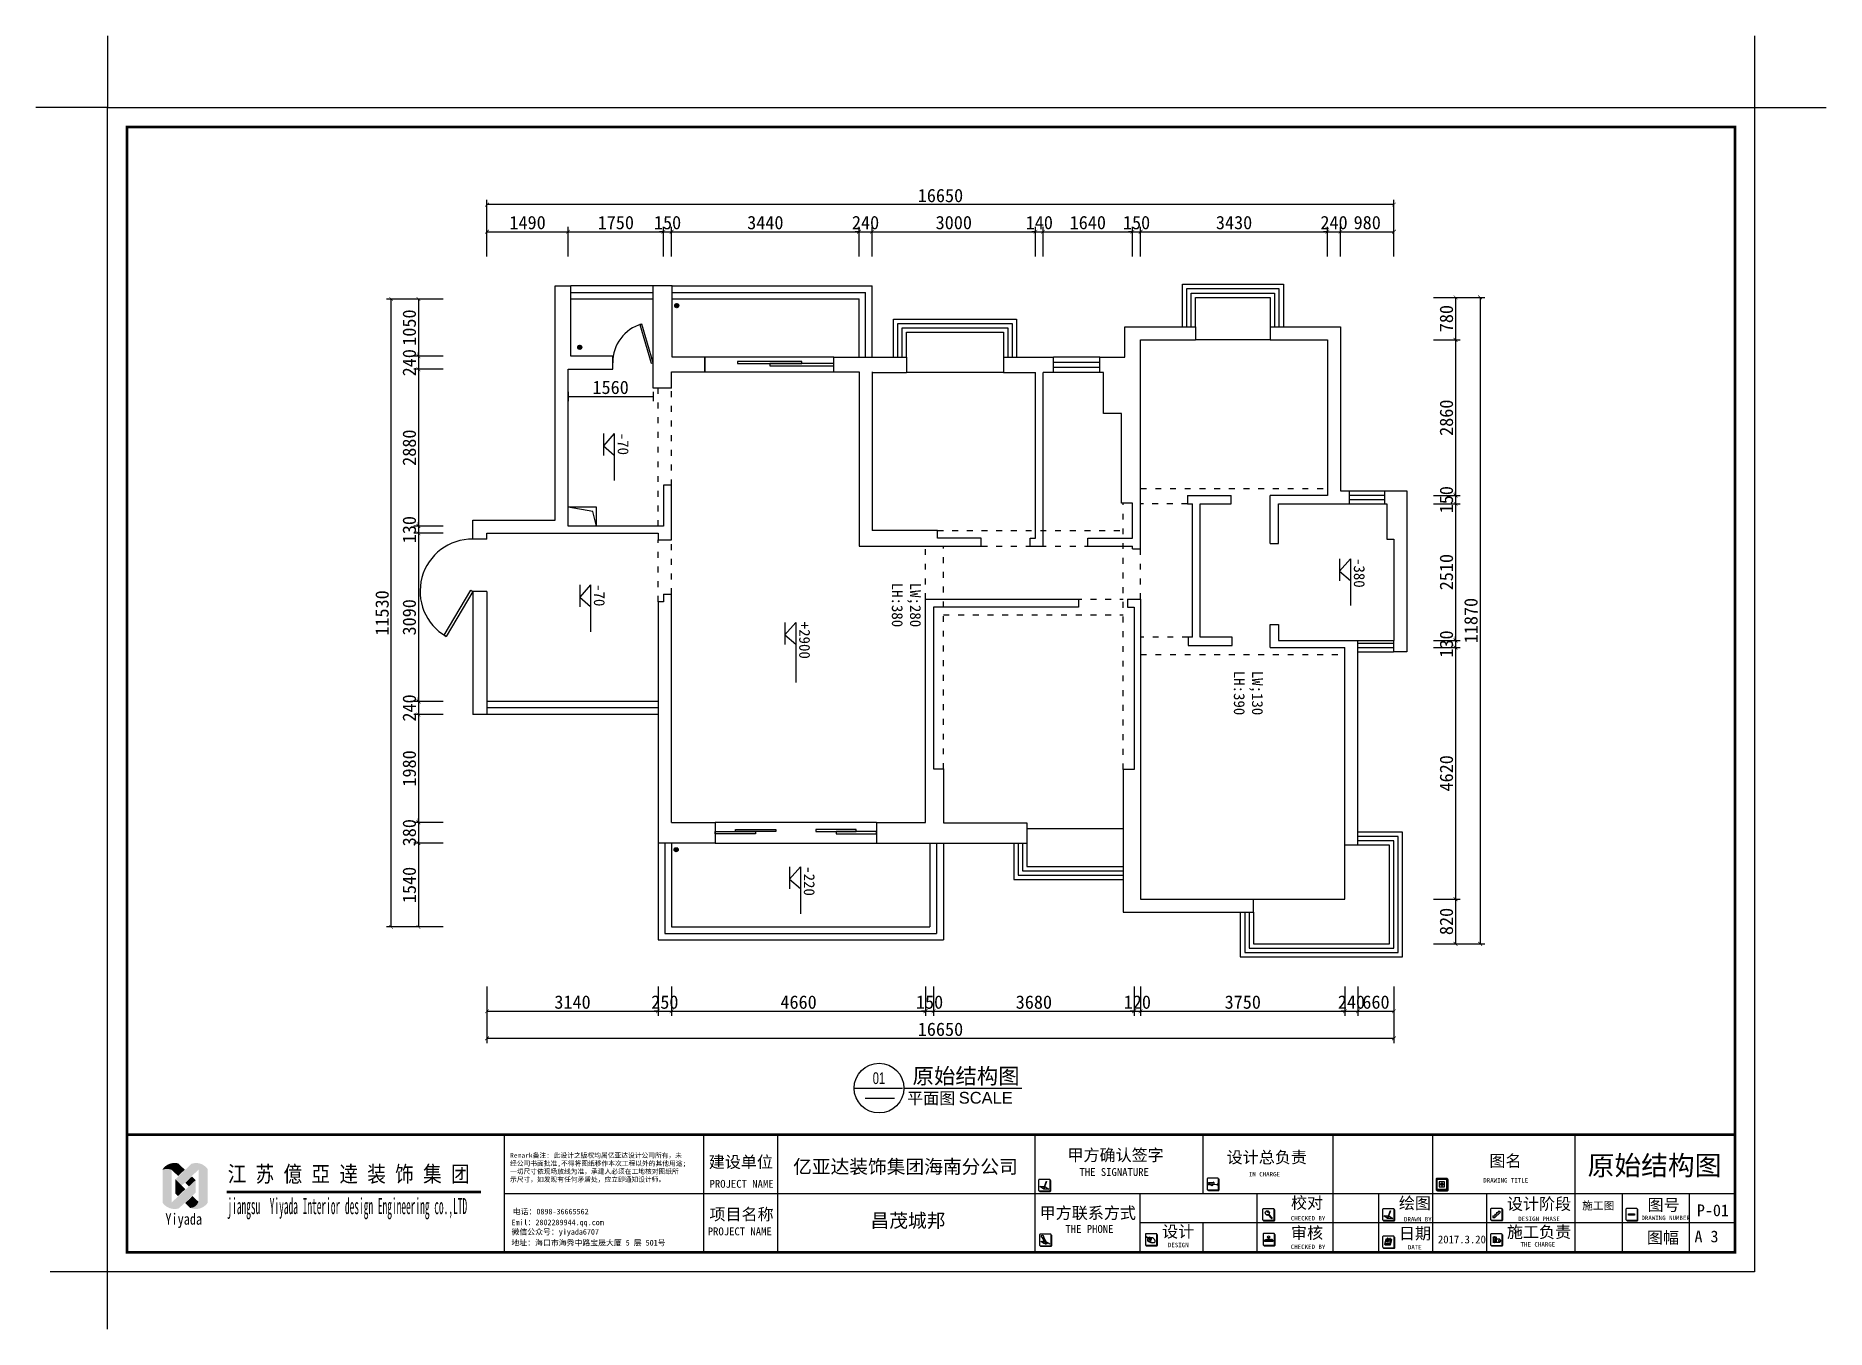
# Model space of a CAD drawing. Header units: millimetres. Extents: x 37084 to 115666, y -52331 to -28581.
# Drawn here: x 37084 to 69953, y -52331 to -28581 of the extents above; entities that cross this region are included whole.
import ezdxf
from ezdxf.enums import TextEntityAlignment as Align

# ---------------------------------------------------------------- set-up
doc = ezdxf.new("R2010")
doc.units = ezdxf.units.MM
doc.linetypes.add('ACAD_ISO03W100', pattern=[30, 12, -18])
for name, color, linetype in [('0-01图框模板说明', 2, 'Continuous'), ('0-02图框细线', 136, 'Continuous'), ('0-03图名、索引', 6, 'Continuous'), ('06其他', 8, 'Continuous'), ('TK', 1, 'Continuous')]:
    doc.layers.add(name, color=color, linetype=linetype)
doc.layers.add('Z not print', color=8, linetype='Continuous', plot=False)
doc.styles.add('ar', font='arial.ttf')
doc.styles.add('H1', font='')
doc.styles.add('ST', font='')
doc.styles.get("Standard").update_dxf_attribs({"font": ''})
doc.styles.add('黑体', font='simhei.ttf')
doc.styles.get('H1').set_extended_font_data('SimSun')
doc.styles.get('ST').set_extended_font_data('NSimSun')
doc.styles.get('Standard').set_extended_font_data('SimSun')
doc.dimstyles.new('ISO-25', dxfattribs={"dimscale": 70, "dimtxt": 3.5, "dimasz": 1, "dimexe": 1.25, "dimexo": 0.625, "dimtad": 1, "dimdec": 0, "dimtxsty": 'Standard', "dimblk": 'ARCHTICK', "dimcen": 2.5, "dimclrd": 3, "dimclre": 3, "dimclrt": 2, "dimadec": 0, "dimazin": 0, "dimtfac": 1, "dimtdec": 0, "dimtix": 1, "dimtmove": 2, "dimatfit": 3, "dimfxl": 0, "dimarcsym": 0})

msp = doc.modelspace()

# ---------------------------------------------------------------- texts
at = {"color": 2, "style": 'ar'}
msp.add_text('SCALE  ', height=216, dxfattribs=at).set_placement((54028.6, -48189))
at = {"color": 3, "char_height": 200, "attachment_point": 1, "rotation": 270}
for s, insert in [('-70', (47967.6, -35870.3)), ('-380', (61482.1, -38170.7)), ('-70', (47530.6, -38649.6)), ('{\\C3;+2900}', (51298.6, -39340.9)), ('-220', (51383.9, -43829.9))]:
    msp.add_mtext(s, dxfattribs=dict(at, insert=insert))
at = {"char_height": 200, "attachment_point": 1, "rotation": 270}
for s, insert in [('{\\C3;LW;280\\PLH:380}', (53333.7, -38623.5)), ('{\\C3;LW;130\\PLH:390}', (59612.1, -40241.3))]:
    msp.add_mtext(s, dxfattribs=dict(at, insert=insert))
at = {"color": 2, "style": 'ar', "width": 0.680032}
msp.add_attdef('01', text='02', height=216, dxfattribs=at).set_placement((52448.5, -47829.5), (52676.8, -47829.5), align=Align.FIT)
at = {"color": 2, "style": 'ar', "flags": 8}
msp.add_attdef('原始结构图', text='原始结构图', height=288, dxfattribs=at).set_placement((54162.6, -47675.9), align=Align.MIDDLE)
at = {"color": 2, "style": 'ST', "flags": 8}
msp.add_attdef('平面图', (53079.2, -48197.6), '平面图', height=216, dxfattribs=at)
at = {"color": 2, "style": 'ar', "width": 7.452088, "flags": 8}
msp.add_attdef('-', text='-', height=216, dxfattribs=at).set_placement((52204.8, -48174.7), (52953.6, -48174.7), align=Align.FIT)
at = {"layer": '0-02图框细线'}
for s, insert, char_height, attachment_point in [('{\\fSimHei|b0|i0|c134|p2;Remark备注: 此设计之版权均属亿亚达设计公司所有，未\\P经公司书面批准,不得将图纸移作本次工程以外的其他用途;\\P一切尺寸依现场放线为准，承建人必须在工地核对图纸所\\P示尺寸，如发现有任何矛盾处，应立即通知设计师。}', (45790, -49638.7), 88.507, 7), ('{\\fSimSun|b0|i0|c134|p2;建设单位}', (49438.8, -49272.2), 216, 4), ('{\\fSimSun|b0|i0|c134|p2;甲方确认签字}', (56023.2, -49145.1), 216, 4), ('{\\fSimSun|b0|i0|c134|p2;设计总负责}', (58946.6, -49186.6), 216, 4), ('{\\fSimSun|b0|i0|c134|p2;图名}', (63770, -49252), 216, 4), ('{\\fSimSun|b0|i0|c134|p2;PROJECT NAME}', (49453.2, -49662.8), 144, 4), ('{\\fSimSun|b0|i0|c134|p2;THE SIGNATURE}', (56244.7, -49446), 144, 4), ('{\\fSimSun|b0|i0|c134|p2;IN CHARGE}', (59354, -49485.1), 81.132, 4), ('{\\fSimSun|b0|i0|c134|p2;DRAWING TITLE}', (63657.5, -49597.7), 81.132, 4), ('{\\fSimSun|b0|i0|c134|p2;校对}', (60126.9, -50021.6), 216, 4), ('{\\fSimSun|b0|i0|c134|p2;绘图}', (62108.7, -50027.7), 216, 4), ('{\\fSimSun|b0|i0|c134|p2;设计阶段}', (64090.5, -50042.2), 216, 4), ('{\\fSimSun|b0|i0|c134|p2;图号}', (66672.8, -50060.2), 216, 4), ('{\\fSimSun|b0|i0|c134|p2;电话：0898-36665562  }', (45840.7, -50176.3), 103.259, 4), ('{\\fSimSun|b0|i0|c134|p2;项目名称}', (49450.7, -50232.9), 216, 4), ('{\\fSimSun|b0|i0|c134|p2;甲方联系方式}', (55513.5, -50209.4), 216, 4), ('{\\fSimSun|b0|i0|c134|p2;CHECKED BY}', (60123.5, -50294.8), 81.132, 4), ('{\\fSimSun|b0|i0|c134|p2;DRAWN BY}', (62202, -50311.6), 81.132, 4), ('{\\fSimSun|b0|i0|c134|p2;DESIGN PHASE}', (64299.9, -50305.2), 81.132, 4), ('{\\fSimHei|b0|i0|c134|p2;施工图}', (65768.1, -50070.5), 144, 5), ('{\\fSimSun|b0|i0|c134|p2;DRAWING NUMBER}', (66560.7, -50287.7), 81.132, 4), ('P-01', (67578.9, -50149.3), 216, 4), ('{\\fSimSun|b0|i0|c134|p2;微信公众号：yiyada6707}', (45817.6, -50558.2), 103.259, 4), ('{\\fSimSun|b0|i0|c134|p2;Emil：2802289944.qq.com}', (45817.6, -50384.2), 103.259, 4), ('{\\fSimSun|b0|i0|c134|p2;PROJECT NAME}', (49419.7, -50535.7), 144, 4), ('{\\fSimSun|b0|i0|c134|p2;THE PHONE}', (55986.3, -50491.5), 144, 4), ('{\\fSimSun|b0|i0|c134|p2;设计}', (57761.3, -50549.4), 216, 4), ('{\\fSimSun|b0|i0|c134|p2;审核}', (60126.9, -50573.8), 216, 4), ('{\\fSimSun|b0|i0|c134|p2;日期}', (62108.7, -50583.6), 216, 4), ('2017.3.20', (62824.2, -50683.7), 144, 4), ('{\\fSimSun|b0|i0|c134|p2;施工负责}', (64090.4, -50558.7), 216, 4), ('{\\fSimSun|b0|i0|c134|p2;图幅}', (66661, -50660.7), 216, 4), ('{\\fSimSun|b0|i0|c134|p2;A 3}', (67534.6, -50629.2), 216, 4), ('{\\fSimSun|b0|i0|c134|p2;地址：海口市海秀中路宝晟大厦 5 层 501号}', (45816.3, -50749.9), 103.259, 4), ('{\\fSimSun|b0|i0|c134|p2;DESIGN}', (57867.2, -50785.6), 81.132, 4), ('{\\fSimSun|b0|i0|c134|p2;CHECKED BY}', (60123.5, -50818.6), 81.132, 4), ('{\\fSimSun|b0|i0|c134|p2;DATE}', (62272.6, -50825.5), 81.132, 4), ('{\\fSimSun|b0|i0|c134|p2;THE CHARGE}', (64342.8, -50772.7), 81.132, 4)]:
    msp.add_mtext(s, dxfattribs=dict(at, insert=insert, char_height=char_height, attachment_point=attachment_point))
at = {"layer": '0-02图框细线', "char_height": 252, "attachment_point": 5, "style": '黑体'}
for s, insert in [('亿亚达装饰集团海南分公司', (53049.6, -49360.1)), ('{\\fSimSun|b0|i0|c134|p2;昌茂城邦}', (53096.1, -50351))]:
    msp.add_mtext(s, dxfattribs=dict(at, insert=insert))
at = {"layer": '0-03图名、索引', "insert": (66801.3, -49343.6), "char_height": 221.268, "attachment_point": 5}
msp.add_mtext('{\\fSimSun|b0|i0|c134|p2;\\H1.627x;\\C2;原始结构图} ', dxfattribs=at)
at = {"layer": 'TK', "color": 150, "style": 'H1'}
for s, height, width, p in [('江 苏 億 亞 逹 装 饰 集 团', 295.024, 0.85, (40606.2, -49628.3)), ('jiangsu  Yiyada Interior design Engineering co.,LTD', 295.024, 0.43, (40601.5, -50218.2)), ('Yiyada ', 206.52, 0.8, (39462.8, -50411.8))]:
    msp.add_text(s, height=height, dxfattribs=dict(at, width=width)).set_placement(p)

# ---------------------------------------------------------------- blocks, each defined once
blk = doc.blocks.new('_ArchTick')
at = {"color": 0, "linetype": 'ByBlock', "const_width": 0.15}
blk.add_lwpolyline([(-0.5, -0.5), (0.5, 0.5)], dxfattribs=at)
blk = doc.blocks.new('*D1')
at = {"color": 3, "lineweight": -2}
for p, q in [((45367, -46037), (45367, -46579)), ((48507, -46037), (48507, -46579)), ((45367, -46492), (48507, -46492))]:
    blk.add_line(p, q, dxfattribs=at)
at = {"layer": 'Defpoints', "color": 0}
for p in [(45367, -45993), (48507, -45993), (48507, -46492)]:
    blk.add_point(p, dxfattribs=at)
at = {"color": 3, "lineweight": -2, "xscale": 70, "yscale": 70, "zscale": 70, "rotation": 180}
blk.add_blockref('_ArchTick', (45367, -46492), dxfattribs=at)
at = {"color": 3, "lineweight": -2, "xscale": 70, "yscale": 70, "zscale": 70}
blk.add_blockref('_ArchTick', (48507, -46492), dxfattribs=at)
at = {"color": 2, "insert": (46937, -46326), "char_height": 245, "attachment_point": 5}
blk.add_mtext('3140', dxfattribs=at)
blk = doc.blocks.new('*D2')
at = {"color": 3, "lineweight": -2}
for p, q in [((48507, -46037), (48507, -46579)), ((48757, -46037), (48757, -46579)), ((48507, -46492), (48437, -46492)), ((48507, -46492), (48757, -46492)), ((48757, -46492), (48827, -46492))]:
    blk.add_line(p, q, dxfattribs=at)
at = {"layer": 'Defpoints', "color": 0}
for p in [(48507, -45993), (48757, -45993), (48757, -46492)]:
    blk.add_point(p, dxfattribs=at)
at = {"color": 3, "lineweight": -2, "xscale": 70, "yscale": 70, "zscale": 70}
blk.add_blockref('_ArchTick', (48507, -46492), dxfattribs=at)
at = {"color": 3, "lineweight": -2, "xscale": 70, "yscale": 70, "zscale": 70, "rotation": 180}
blk.add_blockref('_ArchTick', (48757, -46492), dxfattribs=at)
at = {"color": 2, "insert": (48632, -46326), "char_height": 245, "attachment_point": 5}
blk.add_mtext('250', dxfattribs=at)
blk = doc.blocks.new('*D3')
at = {"color": 3, "lineweight": -2}
for p, q in [((48757, -46037), (48757, -46579)), ((53417, -46037), (53417, -46579)), ((48757, -46492), (53417, -46492))]:
    blk.add_line(p, q, dxfattribs=at)
at = {"layer": 'Defpoints', "color": 0}
for p in [(48757, -45993), (53417, -45993), (53417, -46492)]:
    blk.add_point(p, dxfattribs=at)
at = {"color": 3, "lineweight": -2, "xscale": 70, "yscale": 70, "zscale": 70, "rotation": 180}
blk.add_blockref('_ArchTick', (48757, -46492), dxfattribs=at)
at = {"color": 3, "lineweight": -2, "xscale": 70, "yscale": 70, "zscale": 70}
blk.add_blockref('_ArchTick', (53417, -46492), dxfattribs=at)
at = {"color": 2, "insert": (51087, -46326), "char_height": 245, "attachment_point": 5}
blk.add_mtext('4660', dxfattribs=at)
blk = doc.blocks.new('*D4')
at = {"color": 3, "lineweight": -2}
for p, q in [((53417, -46037), (53417, -46579)), ((53567, -46037), (53567, -46579)), ((53417, -46492), (53347, -46492)), ((53417, -46492), (53567, -46492)), ((53567, -46492), (53637, -46492))]:
    blk.add_line(p, q, dxfattribs=at)
at = {"layer": 'Defpoints', "color": 0}
for p in [(53417, -45993), (53567, -45993), (53567, -46492)]:
    blk.add_point(p, dxfattribs=at)
at = {"color": 3, "lineweight": -2, "xscale": 70, "yscale": 70, "zscale": 70}
blk.add_blockref('_ArchTick', (53417, -46492), dxfattribs=at)
at = {"color": 3, "lineweight": -2, "xscale": 70, "yscale": 70, "zscale": 70, "rotation": 180}
blk.add_blockref('_ArchTick', (53567, -46492), dxfattribs=at)
at = {"color": 2, "insert": (53492, -46326), "char_height": 245, "attachment_point": 5}
blk.add_mtext('150', dxfattribs=at)
blk = doc.blocks.new('*D5')
at = {"color": 3, "lineweight": -2}
for p, q in [((53567, -46037), (53567, -46579)), ((57247, -46037), (57247, -46579)), ((53567, -46492), (57247, -46492))]:
    blk.add_line(p, q, dxfattribs=at)
at = {"layer": 'Defpoints', "color": 0}
for p in [(53567, -45993), (57247, -45993), (57247, -46492)]:
    blk.add_point(p, dxfattribs=at)
at = {"color": 3, "lineweight": -2, "xscale": 70, "yscale": 70, "zscale": 70, "rotation": 180}
blk.add_blockref('_ArchTick', (53567, -46492), dxfattribs=at)
at = {"color": 3, "lineweight": -2, "xscale": 70, "yscale": 70, "zscale": 70}
blk.add_blockref('_ArchTick', (57247, -46492), dxfattribs=at)
at = {"color": 2, "insert": (55407, -46326), "char_height": 245, "attachment_point": 5}
blk.add_mtext('3680', dxfattribs=at)
blk = doc.blocks.new('*D6')
at = {"color": 3, "lineweight": -2}
for p, q in [((57247, -46037), (57247, -46579)), ((57367, -46037), (57367, -46579)), ((57247, -46492), (57177, -46492)), ((57247, -46492), (57367, -46492)), ((57367, -46492), (57437, -46492))]:
    blk.add_line(p, q, dxfattribs=at)
at = {"layer": 'Defpoints', "color": 0}
for p in [(57247, -45993), (57367, -45993), (57367, -46492)]:
    blk.add_point(p, dxfattribs=at)
at = {"color": 3, "lineweight": -2, "xscale": 70, "yscale": 70, "zscale": 70}
blk.add_blockref('_ArchTick', (57247, -46492), dxfattribs=at)
at = {"color": 3, "lineweight": -2, "xscale": 70, "yscale": 70, "zscale": 70, "rotation": 180}
blk.add_blockref('_ArchTick', (57367, -46492), dxfattribs=at)
at = {"color": 2, "insert": (57307, -46326), "char_height": 245, "attachment_point": 5}
blk.add_mtext('120', dxfattribs=at)
blk = doc.blocks.new('*D7')
at = {"color": 3, "lineweight": -2}
for p, q in [((57367, -46037), (57367, -46579)), ((61117, -46037), (61117, -46579)), ((57367, -46492), (61117, -46492))]:
    blk.add_line(p, q, dxfattribs=at)
at = {"layer": 'Defpoints', "color": 0}
for p in [(57367, -45993), (61117, -45993), (61117, -46492)]:
    blk.add_point(p, dxfattribs=at)
at = {"color": 3, "lineweight": -2, "xscale": 70, "yscale": 70, "zscale": 70, "rotation": 180}
blk.add_blockref('_ArchTick', (57367, -46492), dxfattribs=at)
at = {"color": 3, "lineweight": -2, "xscale": 70, "yscale": 70, "zscale": 70}
blk.add_blockref('_ArchTick', (61117, -46492), dxfattribs=at)
at = {"color": 2, "insert": (59242, -46326), "char_height": 245, "attachment_point": 5}
blk.add_mtext('3750', dxfattribs=at)
blk = doc.blocks.new('*D8')
at = {"color": 3, "lineweight": -2}
for p, q in [((61117, -46037), (61117, -46579)), ((61357, -46037), (61357, -46579)), ((61117, -46492), (61047, -46492)), ((61117, -46492), (61357, -46492)), ((61357, -46492), (61427, -46492))]:
    blk.add_line(p, q, dxfattribs=at)
at = {"layer": 'Defpoints', "color": 0}
for p in [(61117, -45993), (61357, -45993), (61357, -46492)]:
    blk.add_point(p, dxfattribs=at)
at = {"color": 3, "lineweight": -2, "xscale": 70, "yscale": 70, "zscale": 70}
blk.add_blockref('_ArchTick', (61117, -46492), dxfattribs=at)
at = {"color": 3, "lineweight": -2, "xscale": 70, "yscale": 70, "zscale": 70, "rotation": 180}
blk.add_blockref('_ArchTick', (61357, -46492), dxfattribs=at)
at = {"color": 2, "insert": (61237, -46326), "char_height": 245, "attachment_point": 5}
blk.add_mtext('240', dxfattribs=at)
blk = doc.blocks.new('*D9')
at = {"color": 3, "lineweight": -2}
for p, q in [((61357, -46037), (61357, -46579)), ((62017, -46037), (62017, -46579)), ((61357, -46492), (62017, -46492))]:
    blk.add_line(p, q, dxfattribs=at)
at = {"layer": 'Defpoints', "color": 0}
for p in [(61357, -45993), (62017, -45993), (62017, -46492)]:
    blk.add_point(p, dxfattribs=at)
at = {"color": 3, "lineweight": -2, "xscale": 70, "yscale": 70, "zscale": 70, "rotation": 180}
blk.add_blockref('_ArchTick', (61357, -46492), dxfattribs=at)
at = {"color": 3, "lineweight": -2, "xscale": 70, "yscale": 70, "zscale": 70}
blk.add_blockref('_ArchTick', (62017, -46492), dxfattribs=at)
at = {"color": 2, "insert": (61687, -46326), "char_height": 245, "attachment_point": 5}
blk.add_mtext('660', dxfattribs=at)
blk = doc.blocks.new('*D10')
at = {"color": 3, "lineweight": -2}
for p, q in [((45367, -46037), (45367, -47079)), ((62017, -46037), (62017, -47079)), ((62017, -46991), (45367, -46991))]:
    blk.add_line(p, q, dxfattribs=at)
at = {"layer": 'Defpoints', "color": 0}
for p in [(45367, -45993), (62017, -45993), (45367, -46991)]:
    blk.add_point(p, dxfattribs=at)
at = {"color": 3, "lineweight": -2, "xscale": 70, "yscale": 70, "zscale": 70, "rotation": 180}
blk.add_blockref('_ArchTick', (45367, -46991), dxfattribs=at)
at = {"color": 3, "lineweight": -2, "xscale": 70, "yscale": 70, "zscale": 70}
blk.add_blockref('_ArchTick', (62017, -46991), dxfattribs=at)
at = {"color": 2, "insert": (53692, -46825), "char_height": 245, "attachment_point": 5}
blk.add_mtext('16650', dxfattribs=at)
blk = doc.blocks.new('*D11')
at = {"color": 3, "lineweight": -2}
for p, q in [((44564, -33414), (44021, -33414)), ((44108, -33414), (44108, -34464)), ((44564, -34464), (44021, -34464))]:
    blk.add_line(p, q, dxfattribs=at)
at = {"layer": 'Defpoints', "color": 0}
for p in [(44608, -33414), (44108, -34464), (44608, -34464)]:
    blk.add_point(p, dxfattribs=at)
at = {"color": 3, "lineweight": -2, "xscale": 70, "yscale": 70, "zscale": 70}
for p, rotation in [((44108, -33414), 90), ((44108, -34464), 270)]:
    blk.add_blockref('_ArchTick', p, dxfattribs=dict(at, rotation=rotation))
at = {"color": 2, "insert": (43942, -33939), "char_height": 245, "attachment_point": 5, "rotation": 90}
blk.add_mtext('1050', dxfattribs=at)
blk = doc.blocks.new('*D12')
at = {"color": 3, "lineweight": -2}
for p, q in [((44564, -34464), (44021, -34464)), ((44108, -34464), (44108, -34394)), ((44108, -34464), (44108, -34704)), ((44564, -34704), (44021, -34704)), ((44108, -34704), (44108, -34774))]:
    blk.add_line(p, q, dxfattribs=at)
at = {"layer": 'Defpoints', "color": 0}
for p in [(44608, -34464), (44108, -34704), (44608, -34704)]:
    blk.add_point(p, dxfattribs=at)
at = {"color": 3, "lineweight": -2, "xscale": 70, "yscale": 70, "zscale": 70}
for p, rotation in [((44108, -34464), 270), ((44108, -34704), 90)]:
    blk.add_blockref('_ArchTick', p, dxfattribs=dict(at, rotation=rotation))
at = {"color": 2, "insert": (43942, -34584), "char_height": 245, "attachment_point": 5, "rotation": 90}
blk.add_mtext('240', dxfattribs=at)
blk = doc.blocks.new('*D13')
at = {"color": 3, "lineweight": -2}
for p, q in [((44564, -34704), (44021, -34704)), ((44108, -34704), (44108, -37584)), ((44564, -37584), (44021, -37584))]:
    blk.add_line(p, q, dxfattribs=at)
at = {"layer": 'Defpoints', "color": 0}
for p in [(44608, -34704), (44108, -37584), (44608, -37584)]:
    blk.add_point(p, dxfattribs=at)
at = {"color": 3, "lineweight": -2, "xscale": 70, "yscale": 70, "zscale": 70}
for p, rotation in [((44108, -34704), 90), ((44108, -37584), 270)]:
    blk.add_blockref('_ArchTick', p, dxfattribs=dict(at, rotation=rotation))
at = {"color": 2, "insert": (43942, -36144), "char_height": 245, "attachment_point": 5, "rotation": 90}
blk.add_mtext('2880', dxfattribs=at)
blk = doc.blocks.new('*D14')
at = {"color": 3, "lineweight": -2}
for p, q in [((44564, -37584), (44021, -37584)), ((44564, -37714), (44021, -37714)), ((44108, -37584), (44108, -37514)), ((44108, -37584), (44108, -37714)), ((44108, -37714), (44108, -37784))]:
    blk.add_line(p, q, dxfattribs=at)
at = {"layer": 'Defpoints', "color": 0}
for p in [(44108, -37714), (44608, -37584), (44608, -37714)]:
    blk.add_point(p, dxfattribs=at)
at = {"color": 3, "lineweight": -2, "xscale": 70, "yscale": 70, "zscale": 70}
for p, rotation in [((44108, -37584), 270), ((44108, -37714), 90)]:
    blk.add_blockref('_ArchTick', p, dxfattribs=dict(at, rotation=rotation))
at = {"color": 2, "insert": (43942, -37649), "char_height": 245, "attachment_point": 5, "rotation": 90}
blk.add_mtext('130', dxfattribs=at)
blk = doc.blocks.new('*D15')
at = {"color": 3, "lineweight": -2}
for p, q in [((44564, -37714), (44021, -37714)), ((44108, -37714), (44108, -40804)), ((44564, -40804), (44021, -40804))]:
    blk.add_line(p, q, dxfattribs=at)
at = {"layer": 'Defpoints', "color": 0}
for p in [(44608, -37714), (44108, -40804), (44608, -40804)]:
    blk.add_point(p, dxfattribs=at)
at = {"color": 3, "lineweight": -2, "xscale": 70, "yscale": 70, "zscale": 70}
for p, rotation in [((44108, -37714), 90), ((44108, -40804), 270)]:
    blk.add_blockref('_ArchTick', p, dxfattribs=dict(at, rotation=rotation))
at = {"color": 2, "insert": (43942, -39259), "char_height": 245, "attachment_point": 5, "rotation": 90}
blk.add_mtext('3090', dxfattribs=at)
blk = doc.blocks.new('*D16')
at = {"color": 3, "lineweight": -2}
for p, q in [((44108, -40804), (44108, -40734)), ((44564, -40804), (44021, -40804)), ((44564, -41044), (44021, -41044)), ((44108, -40804), (44108, -41044)), ((44108, -41044), (44108, -41114))]:
    blk.add_line(p, q, dxfattribs=at)
at = {"layer": 'Defpoints', "color": 0}
for p in [(44108, -41044), (44608, -40804), (44608, -41044)]:
    blk.add_point(p, dxfattribs=at)
at = {"color": 3, "lineweight": -2, "xscale": 70, "yscale": 70, "zscale": 70}
for p, rotation in [((44108, -40804), 270), ((44108, -41044), 90)]:
    blk.add_blockref('_ArchTick', p, dxfattribs=dict(at, rotation=rotation))
at = {"color": 2, "insert": (43942, -40924), "char_height": 245, "attachment_point": 5, "rotation": 90}
blk.add_mtext('240', dxfattribs=at)
blk = doc.blocks.new('*D17')
at = {"color": 3, "lineweight": -2}
for p, q in [((44564, -41044), (44021, -41044)), ((44108, -41044), (44108, -43024)), ((44564, -43024), (44021, -43024))]:
    blk.add_line(p, q, dxfattribs=at)
at = {"layer": 'Defpoints', "color": 0}
for p in [(44608, -41044), (44108, -43024), (44608, -43024)]:
    blk.add_point(p, dxfattribs=at)
at = {"color": 3, "lineweight": -2, "xscale": 70, "yscale": 70, "zscale": 70}
for p, rotation in [((44108, -41044), 90), ((44108, -43024), 270)]:
    blk.add_blockref('_ArchTick', p, dxfattribs=dict(at, rotation=rotation))
at = {"color": 2, "insert": (43942, -42034), "char_height": 245, "attachment_point": 5, "rotation": 90}
blk.add_mtext('1980', dxfattribs=at)
blk = doc.blocks.new('*D18')
at = {"color": 3, "lineweight": -2}
for p, q in [((44564, -43024), (44021, -43024)), ((44108, -43024), (44108, -42954)), ((44108, -43024), (44108, -43404)), ((44564, -43404), (44021, -43404)), ((44108, -43404), (44108, -43474))]:
    blk.add_line(p, q, dxfattribs=at)
at = {"layer": 'Defpoints', "color": 0}
for p in [(44608, -43024), (44108, -43404), (44608, -43404)]:
    blk.add_point(p, dxfattribs=at)
at = {"color": 3, "lineweight": -2, "xscale": 70, "yscale": 70, "zscale": 70}
for p, rotation in [((44108, -43024), 270), ((44108, -43404), 90)]:
    blk.add_blockref('_ArchTick', p, dxfattribs=dict(at, rotation=rotation))
at = {"color": 2, "insert": (43942, -43214), "char_height": 245, "attachment_point": 5, "rotation": 90}
blk.add_mtext('380', dxfattribs=at)
blk = doc.blocks.new('*D19')
at = {"color": 3, "lineweight": -2}
for p, q in [((44564, -43404), (44021, -43404)), ((44108, -43404), (44108, -44944)), ((44564, -44944), (44021, -44944))]:
    blk.add_line(p, q, dxfattribs=at)
at = {"layer": 'Defpoints', "color": 0}
for p in [(44608, -43404), (44108, -44944), (44608, -44944)]:
    blk.add_point(p, dxfattribs=at)
at = {"color": 3, "lineweight": -2, "xscale": 70, "yscale": 70, "zscale": 70}
for p, rotation in [((44108, -43404), 90), ((44108, -44944), 270)]:
    blk.add_blockref('_ArchTick', p, dxfattribs=dict(at, rotation=rotation))
at = {"color": 2, "insert": (43942, -44174), "char_height": 245, "attachment_point": 5, "rotation": 90}
blk.add_mtext('1540', dxfattribs=at)
blk = doc.blocks.new('*D20')
at = {"color": 3, "lineweight": -2}
for p, q in [((44564, -33414), (43521, -33414)), ((43608, -44944), (43608, -33414)), ((44564, -44944), (43521, -44944))]:
    blk.add_line(p, q, dxfattribs=at)
at = {"layer": 'Defpoints', "color": 0}
for p in [(43608, -33414), (44608, -33414), (44608, -44944)]:
    blk.add_point(p, dxfattribs=at)
at = {"color": 3, "lineweight": -2, "xscale": 70, "yscale": 70, "zscale": 70}
for p, rotation in [((43608, -33414), 90), ((43608, -44944), 270)]:
    blk.add_blockref('_ArchTick', p, dxfattribs=dict(at, rotation=rotation))
at = {"color": 2, "insert": (43442, -39179), "char_height": 245, "attachment_point": 5, "rotation": 90}
blk.add_mtext('11530', dxfattribs=at)
blk = doc.blocks.new('*D21')
at = {"color": 3, "lineweight": -2}
for p, q in [((45367, -32632), (45367, -32091)), ((45367, -32178), (46857, -32178)), ((46857, -32632), (46857, -32091))]:
    blk.add_line(p, q, dxfattribs=at)
at = {"layer": 'Defpoints', "color": 0}
for p in [(46857, -32178), (45367, -32676), (46857, -32676)]:
    blk.add_point(p, dxfattribs=at)
at = {"color": 3, "lineweight": -2, "xscale": 70, "yscale": 70, "zscale": 70, "rotation": 180}
blk.add_blockref('_ArchTick', (45367, -32178), dxfattribs=at)
at = {"color": 3, "lineweight": -2, "xscale": 70, "yscale": 70, "zscale": 70}
blk.add_blockref('_ArchTick', (46857, -32178), dxfattribs=at)
at = {"color": 2, "insert": (46112, -32012), "char_height": 245, "attachment_point": 5}
blk.add_mtext('1490', dxfattribs=at)
blk = doc.blocks.new('*D22')
at = {"color": 3, "lineweight": -2}
for p, q in [((46857, -32632), (46857, -32091)), ((46857, -32178), (48607, -32178)), ((48607, -32632), (48607, -32091))]:
    blk.add_line(p, q, dxfattribs=at)
at = {"layer": 'Defpoints', "color": 0}
for p in [(48607, -32178), (46857, -32676), (48607, -32676)]:
    blk.add_point(p, dxfattribs=at)
at = {"color": 3, "lineweight": -2, "xscale": 70, "yscale": 70, "zscale": 70, "rotation": 180}
blk.add_blockref('_ArchTick', (46857, -32178), dxfattribs=at)
at = {"color": 3, "lineweight": -2, "xscale": 70, "yscale": 70, "zscale": 70}
blk.add_blockref('_ArchTick', (48607, -32178), dxfattribs=at)
at = {"color": 2, "insert": (47732, -32012), "char_height": 245, "attachment_point": 5}
blk.add_mtext('1750', dxfattribs=at)
blk = doc.blocks.new('*D23')
at = {"color": 3, "lineweight": -2}
for p, q in [((48607, -32178), (48537, -32178)), ((48607, -32632), (48607, -32091)), ((48607, -32178), (48757, -32178)), ((48757, -32632), (48757, -32091)), ((48757, -32178), (48827, -32178))]:
    blk.add_line(p, q, dxfattribs=at)
at = {"layer": 'Defpoints', "color": 0}
for p in [(48757, -32178), (48607, -32676), (48757, -32676)]:
    blk.add_point(p, dxfattribs=at)
at = {"color": 3, "lineweight": -2, "xscale": 70, "yscale": 70, "zscale": 70}
blk.add_blockref('_ArchTick', (48607, -32178), dxfattribs=at)
at = {"color": 3, "lineweight": -2, "xscale": 70, "yscale": 70, "zscale": 70, "rotation": 180}
blk.add_blockref('_ArchTick', (48757, -32178), dxfattribs=at)
at = {"color": 2, "insert": (48682, -32012), "char_height": 245, "attachment_point": 5}
blk.add_mtext('150', dxfattribs=at)
blk = doc.blocks.new('*D24')
at = {"color": 3, "lineweight": -2}
for p, q in [((48757, -32632), (48757, -32091)), ((48757, -32178), (52197, -32178)), ((52197, -32632), (52197, -32091))]:
    blk.add_line(p, q, dxfattribs=at)
at = {"layer": 'Defpoints', "color": 0}
for p in [(52197, -32178), (48757, -32676), (52197, -32676)]:
    blk.add_point(p, dxfattribs=at)
at = {"color": 3, "lineweight": -2, "xscale": 70, "yscale": 70, "zscale": 70, "rotation": 180}
blk.add_blockref('_ArchTick', (48757, -32178), dxfattribs=at)
at = {"color": 3, "lineweight": -2, "xscale": 70, "yscale": 70, "zscale": 70}
blk.add_blockref('_ArchTick', (52197, -32178), dxfattribs=at)
at = {"color": 2, "insert": (50477, -32012), "char_height": 245, "attachment_point": 5}
blk.add_mtext('3440', dxfattribs=at)
blk = doc.blocks.new('*D25')
at = {"color": 3, "lineweight": -2}
for p, q in [((52197, -32178), (52127, -32178)), ((52197, -32632), (52197, -32091)), ((52197, -32178), (52437, -32178)), ((52437, -32632), (52437, -32091)), ((52437, -32178), (52507, -32178))]:
    blk.add_line(p, q, dxfattribs=at)
at = {"layer": 'Defpoints', "color": 0}
for p in [(52437, -32178), (52197, -32676), (52437, -32676)]:
    blk.add_point(p, dxfattribs=at)
at = {"color": 3, "lineweight": -2, "xscale": 70, "yscale": 70, "zscale": 70}
blk.add_blockref('_ArchTick', (52197, -32178), dxfattribs=at)
at = {"color": 3, "lineweight": -2, "xscale": 70, "yscale": 70, "zscale": 70, "rotation": 180}
blk.add_blockref('_ArchTick', (52437, -32178), dxfattribs=at)
at = {"color": 2, "insert": (52317, -32012), "char_height": 245, "attachment_point": 5}
blk.add_mtext('240', dxfattribs=at)
blk = doc.blocks.new('*D26')
at = {"color": 3, "lineweight": -2}
for p, q in [((52437, -32632), (52437, -32091)), ((52437, -32178), (55437, -32178)), ((55437, -32632), (55437, -32091))]:
    blk.add_line(p, q, dxfattribs=at)
at = {"layer": 'Defpoints', "color": 0}
for p in [(55437, -32178), (52437, -32676), (55437, -32676)]:
    blk.add_point(p, dxfattribs=at)
at = {"color": 3, "lineweight": -2, "xscale": 70, "yscale": 70, "zscale": 70, "rotation": 180}
blk.add_blockref('_ArchTick', (52437, -32178), dxfattribs=at)
at = {"color": 3, "lineweight": -2, "xscale": 70, "yscale": 70, "zscale": 70}
blk.add_blockref('_ArchTick', (55437, -32178), dxfattribs=at)
at = {"color": 2, "insert": (53937, -32012), "char_height": 245, "attachment_point": 5}
blk.add_mtext('3000', dxfattribs=at)
blk = doc.blocks.new('*D27')
at = {"color": 3, "lineweight": -2}
for p, q in [((55437, -32178), (55367, -32178)), ((55437, -32632), (55437, -32091)), ((55437, -32178), (55577, -32178)), ((55577, -32632), (55577, -32091)), ((55577, -32178), (55647, -32178))]:
    blk.add_line(p, q, dxfattribs=at)
at = {"layer": 'Defpoints', "color": 0}
for p in [(55577, -32178), (55437, -32676), (55577, -32676)]:
    blk.add_point(p, dxfattribs=at)
at = {"color": 3, "lineweight": -2, "xscale": 70, "yscale": 70, "zscale": 70}
blk.add_blockref('_ArchTick', (55437, -32178), dxfattribs=at)
at = {"color": 3, "lineweight": -2, "xscale": 70, "yscale": 70, "zscale": 70, "rotation": 180}
blk.add_blockref('_ArchTick', (55577, -32178), dxfattribs=at)
at = {"color": 2, "insert": (55507, -32012), "char_height": 245, "attachment_point": 5}
blk.add_mtext('140', dxfattribs=at)
blk = doc.blocks.new('*D28')
at = {"color": 3, "lineweight": -2}
for p, q in [((55577, -32632), (55577, -32091)), ((55577, -32178), (57217, -32178)), ((57217, -32632), (57217, -32091))]:
    blk.add_line(p, q, dxfattribs=at)
at = {"layer": 'Defpoints', "color": 0}
for p in [(57217, -32178), (55577, -32676), (57217, -32676)]:
    blk.add_point(p, dxfattribs=at)
at = {"color": 3, "lineweight": -2, "xscale": 70, "yscale": 70, "zscale": 70, "rotation": 180}
blk.add_blockref('_ArchTick', (55577, -32178), dxfattribs=at)
at = {"color": 3, "lineweight": -2, "xscale": 70, "yscale": 70, "zscale": 70}
blk.add_blockref('_ArchTick', (57217, -32178), dxfattribs=at)
at = {"color": 2, "insert": (56397, -32012), "char_height": 245, "attachment_point": 5}
blk.add_mtext('1640', dxfattribs=at)
blk = doc.blocks.new('*D29')
at = {"color": 3, "lineweight": -2}
for p, q in [((57217, -32178), (57147, -32178)), ((57217, -32632), (57217, -32091)), ((57217, -32178), (57367, -32178)), ((57367, -32632), (57367, -32091)), ((57367, -32178), (57437, -32178))]:
    blk.add_line(p, q, dxfattribs=at)
at = {"layer": 'Defpoints', "color": 0}
for p in [(57367, -32178), (57217, -32676), (57367, -32676)]:
    blk.add_point(p, dxfattribs=at)
at = {"color": 3, "lineweight": -2, "xscale": 70, "yscale": 70, "zscale": 70}
blk.add_blockref('_ArchTick', (57217, -32178), dxfattribs=at)
at = {"color": 3, "lineweight": -2, "xscale": 70, "yscale": 70, "zscale": 70, "rotation": 180}
blk.add_blockref('_ArchTick', (57367, -32178), dxfattribs=at)
at = {"color": 2, "insert": (57292, -32012), "char_height": 245, "attachment_point": 5}
blk.add_mtext('150', dxfattribs=at)
blk = doc.blocks.new('*D30')
at = {"color": 3, "lineweight": -2}
for p, q in [((57367, -32632), (57367, -32091)), ((57367, -32178), (60797, -32178)), ((60797, -32632), (60797, -32091))]:
    blk.add_line(p, q, dxfattribs=at)
at = {"layer": 'Defpoints', "color": 0}
for p in [(60797, -32178), (57367, -32676), (60797, -32676)]:
    blk.add_point(p, dxfattribs=at)
at = {"color": 3, "lineweight": -2, "xscale": 70, "yscale": 70, "zscale": 70, "rotation": 180}
blk.add_blockref('_ArchTick', (57367, -32178), dxfattribs=at)
at = {"color": 3, "lineweight": -2, "xscale": 70, "yscale": 70, "zscale": 70}
blk.add_blockref('_ArchTick', (60797, -32178), dxfattribs=at)
at = {"color": 2, "insert": (59082, -32012), "char_height": 245, "attachment_point": 5}
blk.add_mtext('3430', dxfattribs=at)
blk = doc.blocks.new('*D31')
at = {"color": 3, "lineweight": -2}
for p, q in [((60797, -32178), (60727, -32178)), ((60797, -32632), (60797, -32091)), ((60797, -32178), (61037, -32178)), ((61037, -32632), (61037, -32091)), ((61037, -32178), (61107, -32178))]:
    blk.add_line(p, q, dxfattribs=at)
at = {"layer": 'Defpoints', "color": 0}
for p in [(61037, -32178), (60797, -32676), (61037, -32676)]:
    blk.add_point(p, dxfattribs=at)
at = {"color": 3, "lineweight": -2, "xscale": 70, "yscale": 70, "zscale": 70}
blk.add_blockref('_ArchTick', (60797, -32178), dxfattribs=at)
at = {"color": 3, "lineweight": -2, "xscale": 70, "yscale": 70, "zscale": 70, "rotation": 180}
blk.add_blockref('_ArchTick', (61037, -32178), dxfattribs=at)
at = {"color": 2, "insert": (60917, -32012), "char_height": 245, "attachment_point": 5}
blk.add_mtext('240', dxfattribs=at)
blk = doc.blocks.new('*D32')
at = {"color": 3, "lineweight": -2}
for p, q in [((61037, -32632), (61037, -32091)), ((61037, -32178), (62017, -32178)), ((62017, -32632), (62017, -32091))]:
    blk.add_line(p, q, dxfattribs=at)
at = {"layer": 'Defpoints', "color": 0}
for p in [(62017, -32178), (61037, -32676), (62017, -32676)]:
    blk.add_point(p, dxfattribs=at)
at = {"color": 3, "lineweight": -2, "xscale": 70, "yscale": 70, "zscale": 70, "rotation": 180}
blk.add_blockref('_ArchTick', (61037, -32178), dxfattribs=at)
at = {"color": 3, "lineweight": -2, "xscale": 70, "yscale": 70, "zscale": 70}
blk.add_blockref('_ArchTick', (62017, -32178), dxfattribs=at)
at = {"color": 2, "insert": (61527, -32012), "char_height": 245, "attachment_point": 5}
blk.add_mtext('980', dxfattribs=at)
blk = doc.blocks.new('*D33')
at = {"color": 3, "lineweight": -2}
for p, q in [((45367, -32632), (45367, -31594)), ((62017, -31681), (45367, -31681)), ((62017, -32632), (62017, -31594))]:
    blk.add_line(p, q, dxfattribs=at)
at = {"layer": 'Defpoints', "color": 0}
for p in [(45367, -31681), (45367, -32676), (62017, -32676)]:
    blk.add_point(p, dxfattribs=at)
at = {"color": 3, "lineweight": -2, "xscale": 70, "yscale": 70, "zscale": 70, "rotation": 180}
blk.add_blockref('_ArchTick', (45367, -31681), dxfattribs=at)
at = {"color": 3, "lineweight": -2, "xscale": 70, "yscale": 70, "zscale": 70}
blk.add_blockref('_ArchTick', (62017, -31681), dxfattribs=at)
at = {"color": 2, "insert": (53692, -31515), "char_height": 245, "attachment_point": 5}
blk.add_mtext('16650', dxfattribs=at)
blk = doc.blocks.new('*D34')
at = {"color": 3, "lineweight": -2}
for p, q in [((62746, -33384), (63235, -33384)), ((63148, -33384), (63148, -34164)), ((62746, -34164), (63235, -34164))]:
    blk.add_line(p, q, dxfattribs=at)
at = {"layer": 'Defpoints', "color": 0}
for p in [(62702, -33384), (62702, -34164), (63148, -34164)]:
    blk.add_point(p, dxfattribs=at)
at = {"color": 3, "lineweight": -2, "xscale": 70, "yscale": 70, "zscale": 70}
for p, rotation in [((63148, -33384), 90), ((63148, -34164), 270)]:
    blk.add_blockref('_ArchTick', p, dxfattribs=dict(at, rotation=rotation))
at = {"color": 2, "insert": (62981, -33774), "char_height": 245, "attachment_point": 5, "rotation": 90}
blk.add_mtext('780', dxfattribs=at)
blk = doc.blocks.new('*D35')
at = {"color": 3, "lineweight": -2}
for p, q in [((62746, -34164), (63235, -34164)), ((63148, -34164), (63148, -37024)), ((62746, -37024), (63235, -37024))]:
    blk.add_line(p, q, dxfattribs=at)
at = {"layer": 'Defpoints', "color": 0}
for p in [(62702, -34164), (62702, -37024), (63148, -37024)]:
    blk.add_point(p, dxfattribs=at)
at = {"color": 3, "lineweight": -2, "xscale": 70, "yscale": 70, "zscale": 70}
for p, rotation in [((63148, -34164), 90), ((63148, -37024), 270)]:
    blk.add_blockref('_ArchTick', p, dxfattribs=dict(at, rotation=rotation))
at = {"color": 2, "insert": (62981, -35594), "char_height": 245, "attachment_point": 5, "rotation": 90}
blk.add_mtext('2860', dxfattribs=at)
blk = doc.blocks.new('*D36')
at = {"color": 3, "lineweight": -2}
for p, q in [((62746, -37024), (63235, -37024)), ((63148, -37024), (63148, -36954)), ((63148, -37024), (63148, -37174)), ((62746, -37174), (63235, -37174)), ((63148, -37174), (63148, -37244))]:
    blk.add_line(p, q, dxfattribs=at)
at = {"layer": 'Defpoints', "color": 0}
for p in [(62702, -37024), (62702, -37174), (63148, -37174)]:
    blk.add_point(p, dxfattribs=at)
at = {"color": 3, "lineweight": -2, "xscale": 70, "yscale": 70, "zscale": 70}
for p, rotation in [((63148, -37024), 270), ((63148, -37174), 90)]:
    blk.add_blockref('_ArchTick', p, dxfattribs=dict(at, rotation=rotation))
at = {"color": 2, "insert": (62981, -37099), "char_height": 245, "attachment_point": 5, "rotation": 90}
blk.add_mtext('150', dxfattribs=at)
blk = doc.blocks.new('*D37')
at = {"color": 3, "lineweight": -2}
for p, q in [((62746, -37174), (63235, -37174)), ((63148, -37174), (63148, -39684)), ((62746, -39684), (63235, -39684))]:
    blk.add_line(p, q, dxfattribs=at)
at = {"layer": 'Defpoints', "color": 0}
for p in [(62702, -37174), (62702, -39684), (63148, -39684)]:
    blk.add_point(p, dxfattribs=at)
at = {"color": 3, "lineweight": -2, "xscale": 70, "yscale": 70, "zscale": 70}
for p, rotation in [((63148, -37174), 90), ((63148, -39684), 270)]:
    blk.add_blockref('_ArchTick', p, dxfattribs=dict(at, rotation=rotation))
at = {"color": 2, "insert": (62981, -38429), "char_height": 245, "attachment_point": 5, "rotation": 90}
blk.add_mtext('2510', dxfattribs=at)
blk = doc.blocks.new('*D38')
at = {"color": 3, "lineweight": -2}
for p, q in [((62746, -39684), (63235, -39684)), ((63148, -39684), (63148, -39614)), ((63148, -39684), (63148, -39814)), ((62746, -39814), (63235, -39814)), ((63148, -39814), (63148, -39884))]:
    blk.add_line(p, q, dxfattribs=at)
at = {"layer": 'Defpoints', "color": 0}
for p in [(62702, -39684), (62702, -39814), (63148, -39814)]:
    blk.add_point(p, dxfattribs=at)
at = {"color": 3, "lineweight": -2, "xscale": 70, "yscale": 70, "zscale": 70}
for p, rotation in [((63148, -39684), 270), ((63148, -39814), 90)]:
    blk.add_blockref('_ArchTick', p, dxfattribs=dict(at, rotation=rotation))
at = {"color": 2, "insert": (62981, -39749), "char_height": 245, "attachment_point": 5, "rotation": 90}
blk.add_mtext('130', dxfattribs=at)
blk = doc.blocks.new('*D39')
at = {"color": 3, "lineweight": -2}
for p, q in [((62746, -39814), (63235, -39814)), ((63148, -39814), (63148, -44434)), ((62746, -44434), (63235, -44434))]:
    blk.add_line(p, q, dxfattribs=at)
at = {"layer": 'Defpoints', "color": 0}
for p in [(62702, -39814), (62702, -44434), (63148, -44434)]:
    blk.add_point(p, dxfattribs=at)
at = {"color": 3, "lineweight": -2, "xscale": 70, "yscale": 70, "zscale": 70}
for p, rotation in [((63148, -39814), 90), ((63148, -44434), 270)]:
    blk.add_blockref('_ArchTick', p, dxfattribs=dict(at, rotation=rotation))
at = {"color": 2, "insert": (62981, -42124), "char_height": 245, "attachment_point": 5, "rotation": 90}
blk.add_mtext('4620', dxfattribs=at)
blk = doc.blocks.new('*D40')
at = {"color": 3, "lineweight": -2}
for p, q in [((62746, -44434), (63235, -44434)), ((63148, -44434), (63148, -45254)), ((62746, -45254), (63235, -45254))]:
    blk.add_line(p, q, dxfattribs=at)
at = {"layer": 'Defpoints', "color": 0}
for p in [(62702, -44434), (62702, -45254), (63148, -45254)]:
    blk.add_point(p, dxfattribs=at)
at = {"color": 3, "lineweight": -2, "xscale": 70, "yscale": 70, "zscale": 70}
for p, rotation in [((63148, -44434), 90), ((63148, -45254), 270)]:
    blk.add_blockref('_ArchTick', p, dxfattribs=dict(at, rotation=rotation))
at = {"color": 2, "insert": (62981, -44844), "char_height": 245, "attachment_point": 5, "rotation": 90}
blk.add_mtext('820', dxfattribs=at)
blk = doc.blocks.new('*D41')
at = {"color": 3, "lineweight": -2}
for p, q in [((62746, -33384), (63686, -33384)), ((63599, -33384), (63599, -45254)), ((62746, -45254), (63686, -45254))]:
    blk.add_line(p, q, dxfattribs=at)
at = {"layer": 'Defpoints', "color": 0}
for p in [(62702, -33384), (62702, -45254), (63599, -45254)]:
    blk.add_point(p, dxfattribs=at)
at = {"color": 3, "lineweight": -2, "xscale": 70, "yscale": 70, "zscale": 70}
for p, rotation in [((63599, -33384), 90), ((63599, -45254), 270)]:
    blk.add_blockref('_ArchTick', p, dxfattribs=dict(at, rotation=rotation))
at = {"color": 2, "insert": (63432, -39319), "char_height": 245, "attachment_point": 5, "rotation": 90}
blk.add_mtext('11870', dxfattribs=at)
blk = doc.blocks.new('*D103')
at = {"color": 3, "lineweight": -2}
for p, q in [((46857, -35116), (46857, -35291)), ((48417, -35116), (48417, -35291)), ((46857, -35204), (48417, -35204))]:
    blk.add_line(p, q, dxfattribs=at)
at = {"layer": 'Defpoints', "color": 0}
for p in [(46857, -34933), (48417, -34933), (48417, -35204)]:
    blk.add_point(p, dxfattribs=at)
at = {"color": 2, "insert": (47637, -35038), "char_height": 245, "attachment_point": 5}
blk.add_mtext('1560', dxfattribs=at)
blk = doc.blocks.new('ARCHTICK')

# ---------------------------------------------------------------- dimensions: what is measured, and where the dimension line sits
at = {"color": 251}
for base, p1, p2, picture, middle in [((45366.9, -31681.2), (62016.9, -32676.1), (45366.9, -32676.1), '*D33', (53691.9, -31514.9)), ((46856.9, -32178.3), (45366.9, -32676.1), (46856.9, -32676.1), '*D21', (46111.9, -32012.1)), ((48606.9, -32178.3), (46856.9, -32676.1), (48606.9, -32676.1), '*D22', (47731.9, -32012.1)), ((48756.9, -32178.3), (48606.9, -32676.1), (48756.9, -32676.1), '*D23', (48681.9, -32012.1)), ((52196.9, -32178.3), (48756.9, -32676.1), (52196.9, -32676.1), '*D24', (50476.9, -32012.1)), ((52436.9, -32178.3), (52196.9, -32676.1), (52436.9, -32676.1), '*D25', (52316.9, -32012.1)), ((55436.9, -32178.3), (52436.9, -32676.1), (55436.9, -32676.1), '*D26', (53936.9, -32012.1)), ((55576.9, -32178.3), (55436.9, -32676.1), (55576.9, -32676.1), '*D27', (55506.9, -32012.1)), ((57216.9, -32178.3), (55576.9, -32676.1), (57216.9, -32676.1), '*D28', (56396.9, -32012.1)), ((57366.9, -32178.3), (57216.9, -32676.1), (57366.9, -32676.1), '*D29', (57291.9, -32012.1)), ((60796.9, -32178.3), (57366.9, -32676.1), (60796.9, -32676.1), '*D30', (59081.9, -32012.1)), ((61036.9, -32178.3), (60796.9, -32676.1), (61036.9, -32676.1), '*D31', (60916.9, -32012.1)), ((62016.9, -32178.3), (61036.9, -32676.1), (62016.9, -32676.1), '*D32', (61526.9, -32012.1)), ((48506.9, -46492), (45366.9, -45992.9), (48506.9, -45992.9), '*D1', (46936.9, -46325.7)), ((45366.9, -46991.1), (62016.9, -45992.9), (45366.9, -45992.9), '*D10', (53691.9, -46824.8)), ((48756.9, -46492), (48506.9, -45992.9), (48756.9, -45992.9), '*D2', (48631.9, -46325.7)), ((53416.9, -46492), (48756.9, -45992.9), (53416.9, -45992.9), '*D3', (51086.9, -46325.7)), ((53566.9, -46492), (53416.9, -45992.9), (53566.9, -45992.9), '*D4', (53491.9, -46325.7)), ((57246.9, -46492), (53566.9, -45992.9), (57246.9, -45992.9), '*D5', (55406.9, -46325.7)), ((57366.9, -46492), (57246.9, -45992.9), (57366.9, -45992.9), '*D6', (57306.9, -46325.7)), ((61116.9, -46492), (57366.9, -45992.9), (61116.9, -45992.9), '*D7', (59241.9, -46325.7)), ((61356.9, -46492), (61116.9, -45992.9), (61356.9, -45992.9), '*D8', (61236.9, -46325.7)), ((62016.9, -46492), (61356.9, -45992.9), (62016.9, -45992.9), '*D9', (61686.9, -46325.7))]:
    dim = msp.add_linear_dim(base=base, p1=p1, p2=p2, dimstyle='ISO-25', dxfattribs=at)
    dim.commit()
    dim.dimension.update_dxf_attribs({"geometry": picture, "text_midpoint": middle})
for base, p1, p2, picture, middle in [((43608.4, -33413.9), (44608.2, -44943.9), (44608.2, -33413.9), '*D20', (43442.1, -39178.9)), ((44108.3, -34463.9), (44608.2, -33413.9), (44608.2, -34463.9), '*D11', (43942, -33938.9)), ((63147.7, -34163.9), (62702.3, -33383.9), (62702.3, -34163.9), '*D34', (62981.5, -33773.9)), ((63598.6, -45253.9), (62702.3, -33383.9), (62702.3, -45253.9), '*D41', (63432.3, -39318.9)), ((63147.7, -37023.9), (62702.3, -34163.9), (62702.3, -37023.9), '*D35', (62981.5, -35593.9)), ((44108.3, -34703.9), (44608.2, -34463.9), (44608.2, -34703.9), '*D12', (43942, -34583.9)), ((44108.3, -37583.9), (44608.2, -34703.9), (44608.2, -37583.9), '*D13', (43942, -36143.9)), ((63147.7, -37173.9), (62702.3, -37023.9), (62702.3, -37173.9), '*D36', (62981.5, -37098.9)), ((63147.7, -39683.9), (62702.3, -37173.9), (62702.3, -39683.9), '*D37', (62981.5, -38428.9)), ((44108.3, -37713.9), (44608.2, -37583.9), (44608.2, -37713.9), '*D14', (43942, -37648.9)), ((44108.3, -40803.9), (44608.2, -37713.9), (44608.2, -40803.9), '*D15', (43942, -39258.9)), ((63147.7, -39813.9), (62702.3, -39683.9), (62702.3, -39813.9), '*D38', (62981.5, -39748.9)), ((63147.7, -44433.9), (62702.3, -39813.9), (62702.3, -44433.9), '*D39', (62981.5, -42123.9)), ((44108.3, -41043.9), (44608.2, -40803.9), (44608.2, -41043.9), '*D16', (43942, -40923.9)), ((44108.3, -43023.9), (44608.2, -41043.9), (44608.2, -43023.9), '*D17', (43942, -42033.9)), ((44108.3, -43403.9), (44608.2, -43023.9), (44608.2, -43403.9), '*D18', (43942, -43213.9)), ((44108.3, -44943.9), (44608.2, -43403.9), (44608.2, -44943.9), '*D19', (43942, -44173.9)), ((63147.7, -45253.9), (62702.3, -44433.9), (62702.3, -45253.9), '*D40', (62981.5, -44843.9))]:
    dim = msp.add_linear_dim(base=base, p1=p1, p2=p2, angle=270, dimstyle='ISO-25', dxfattribs=at)
    dim.commit()
    dim.dimension.update_dxf_attribs({"geometry": picture, "text_midpoint": middle})
at = {"color": 0}
dim = msp.add_linear_dim(base=(48416.9, -35203.9), p1=(46856.9, -34932.5), p2=(48416.9, -34932.5), dimstyle='ISO-25', override={"dimblk": 'ARCHTICK', "dimfxl": 1.25, "dimfxlon": 1}, dxfattribs=at)
dim.commit()
dim.dimension.update_dxf_attribs({"geometry": '*D103', "text_midpoint": (47636.9, -35037.6)})

# ---------------------------------------------------------------- hatches: boundary and pattern name
h = msp.add_hatch()
h.set_pattern_fill('SACNCR', color=6, scale=10, angle=-90, style=0)
h.set_pattern_definition([(315, (45314.288, -28114.983), (16.83798, 16.83798), []), (315, (45314.288, -28131.82), (16.83798, 16.83798), [0, -23.8125])])
h.paths.add_polyline_path([(48850.6, -33498.9, 1), (48850.6, -33573.9, 1)])
h = msp.add_hatch()
h.set_pattern_fill('SACNCR', color=6, scale=10, angle=-90, style=0)
h.set_pattern_definition([(315, (43533.064, -28879.86), (16.83798, 16.83798), []), (315, (43533.064, -28896.697), (16.83798, 16.83798), [0, -23.8125])])
h.paths.add_polyline_path([(47069.4, -34263.8, 1), (47069.4, -34338.8, 1)])
h = msp.add_hatch()
h.set_pattern_fill('SACNCR', color=6, scale=10, angle=-90, style=0)
h.set_pattern_definition([(315, (45303.064, -38104.983), (16.83798, 16.83798), []), (315, (45303.064, -38121.82), (16.83798, 16.83798), [0, -23.8125])])
h.paths.add_polyline_path([(48839.4, -43488.9, 1), (48839.4, -43563.9, 1)])
at = {"layer": '0-01图框模板说明'}
for points in [[(55707, -49777.4, -0.4142136), (55692.8, -49791.5), (55508.6, -49791.5, -0.071272), (55504.6, -49791, 0.3481434), (55518.4, -49801.9), (55702.6, -49801.9, 0.4142136), (55716.8, -49787.7), (55716.8, -49603.6, 0.3331076), (55706.6, -49590, -0.0577433), (55707, -49593.2)], [(58799.3, -49758.3, -0.4142136), (58785.1, -49772.5), (58600.9, -49772.5, -0.071272), (58596.9, -49771.9, 0.3481434), (58610.7, -49782.8), (58794.9, -49782.8, 0.4142136), (58809.1, -49768.6), (58809.1, -49584.5, 0.3331076), (58798.9, -49570.9, -0.0577433), (58799.3, -49574.1)], [(63003, -49762.9, -0.4142136), (62988.9, -49777), (62804.7, -49777, -0.071272), (62800.7, -49776.5, 0.3481434), (62814.5, -49787.4), (62998.7, -49787.4, 0.4142136), (63012.8, -49773.2), (63012.8, -49589.1, 0.3331076), (63002.6, -49575.5, -0.0577433), (63003, -49578.7)], [(59819.1, -50316.6, -0.4142136), (59804.9, -50330.8), (59620.7, -50330.8, -0.071272), (59616.7, -50330.2, 0.3481434), (59630.5, -50341.2), (59814.7, -50341.2, 0.4142136), (59828.9, -50327), (59828.9, -50142.8, 0.3331076), (59818.7, -50129.2, -0.0577433), (59819.1, -50132.5)], [(62021.9, -50316.6, -0.4142136), (62007.7, -50330.8), (61823.5, -50330.8, -0.071272), (61819.5, -50330.2, 0.3481434), (61833.3, -50341.2), (62017.5, -50341.2, 0.4142136), (62031.7, -50327), (62031.7, -50142.8, 0.3331076), (62021.5, -50129.2, -0.0577433), (62021.9, -50132.5)], [(64003.6, -50312, -0.4142136), (63989.4, -50326.1), (63805.3, -50326.1, -0.071272), (63801.3, -50325.6, 0.3481434), (63815.1, -50336.5), (63999.2, -50336.5, 0.4142136), (64013.4, -50322.3), (64013.4, -50138.1, 0.3331076), (64003.2, -50124.5, -0.0577433), (64003.6, -50127.8)], [(66487.6, -50314, -0.4142136), (66473.5, -50328.2), (66289.3, -50328.2, -0.071272), (66285.3, -50327.6, 0.3481434), (66299.1, -50338.5), (66483.3, -50338.5, 0.4142136), (66497.4, -50324.4), (66497.4, -50140.2, 0.3331076), (66487.3, -50126.6, -0.0577433), (66487.6, -50129.8)], [(66325.9, -50210.7), (66432.4, -50210.7), (66432.4, -50236.7), (66325.9, -50236.7)], [(55724.4, -50784.5, -0.4142136), (55710.3, -50798.7), (55526.1, -50798.7, -0.071272), (55522.1, -50798.1, 0.3481434), (55535.9, -50809), (55720.1, -50809, 0.4142136), (55734.2, -50794.9), (55734.2, -50610.7, 0.3331076), (55724.1, -50597.1, -0.0577433), (55724.4, -50600.3)], [(57665.8, -50775.6, -0.4142136), (57651.7, -50789.7), (57467.5, -50789.7, -0.071272), (57463.5, -50789.2, 0.3481434), (57477.3, -50800.1), (57661.5, -50800.1, 0.4142136), (57675.6, -50785.9), (57675.6, -50601.7, 0.3331076), (57665.5, -50588.1, -0.0577433), (57665.8, -50591.4)], [(59826.1, -50772.9, -0.4142136), (59811.9, -50787.1), (59627.7, -50787.1, -0.071272), (59623.7, -50786.5, 0.3481434), (59637.5, -50797.5), (59821.7, -50797.5, 0.4142136), (59835.9, -50783.3), (59835.9, -50599.1, 0.3331076), (59825.7, -50585.5, -0.0577433), (59826.1, -50588.8)], [(64003.6, -50778.1, -0.4142136), (63989.4, -50792.2), (63805.3, -50792.2, -0.071272), (63801.3, -50791.6, 0.3481434), (63815.1, -50802.6), (63999.2, -50802.6, 0.4142136), (64013.4, -50788.4), (64013.4, -50604.2, 0.3331076), (64003.2, -50590.6, -0.0577433), (64003.6, -50593.9)], [(62021.9, -50820.2, -0.4142136), (62007.7, -50834.4), (61823.5, -50834.4, -0.071272), (61819.5, -50833.8, 0.3481434), (61833.3, -50844.8), (62017.5, -50844.8, 0.4142136), (62031.7, -50830.6), (62031.7, -50646.4, 0.3331076), (62021.5, -50632.8, -0.0577433), (62021.9, -50636.1)]]:
    msp.add_hatch(color=8, dxfattribs=at).paths.add_polyline_path(points)
h = msp.add_hatch(color=8, dxfattribs=at)
h.paths.add_polyline_path([(62896.8, -49653.8), (62878.4, -49653.8), (62878.4, -49670.8), (62896.8, -49670.8)])
h.paths.add_polyline_path([(62896.8, -49670.8), (62915.1, -49670.8), (62915.1, -49653.8), (62896.8, -49653.8)])
h.paths.add_polyline_path([(62896.8, -49670.8), (62896.8, -49687.8), (62915.1, -49687.8), (62915.1, -49670.8)])
h.paths.add_polyline_path([(62896.8, -49670.8), (62878.4, -49670.8), (62878.4, -49687.8), (62896.8, -49687.8)])
at = {"layer": '06其他', "linetype": 'ByBlock'}
h = msp.add_hatch(color=7, dxfattribs=at)
h.set_gradient(color1=(255, 241, 220), color2=(255, 110, 0), rotation=45, tint=1, name='HEMISPHERICAL')
h.paths.add_polyline_path([(39411.2, -49393.7), (39411.2, -49401.7, -0.16489), (39575.4, -49401.7), (39697.1, -49518.5), (39818.2, -49401.2), (39698.8, -49286.5, 0.3131734)])
h = msp.add_hatch(color=16, dxfattribs=at)
h.set_gradient(color1=(127, 0, 0), color2=(204, 0, 0), rotation=135, tint=1, name='INVHEMISPHERICAL')
h.paths.add_polyline_path([(39647.3, -49577.2), (39762.8, -49692.6), (40072, -49400.9, -0.3370418), (40237.5, -49388.5, 0.3337101), (39939.5, -49294.2)])
h = msp.add_hatch(color=20, dxfattribs=at)
h.set_gradient(color1=(255, 63, 0), color2=(253, 236, 196), tint=1, name='HEMISPHERICAL')
h.paths.add_polyline_path([(39411.2, -50008.4, 0.3225612), (39707.6, -50113.2, -0.1677561), (39575.4, -50005.7), (39575.4, -49401.7, 0.16489), (39411.2, -49401.7)])
h = msp.add_hatch(color=20, dxfattribs=at)
h.set_gradient(color1=(255, 63, 0), color2=(253, 236, 196), rotation=45, tint=1)
h.paths.add_polyline_path([(39575.4, -50005.7, 0.1677561), (39707.6, -50113.2), (40018.2, -49823.9), (40018.2, -49593.2)])
h = msp.add_hatch(color=18, dxfattribs=at)
h.set_gradient(color1=(76, 0, 0), color2=(127, 0, 0), rotation=45, tint=1, name='CURVED')
h.paths.add_polyline_path([(39647.3, -49577.2), (39647.3, -49841.1), (39693.3, -49885.6), (39829.2, -49758.9)])
h = msp.add_hatch(color=11, dxfattribs=at)
h.set_gradient(color1=(254, 140, 88), color2=(97, 0, 2), rotation=45, tint=1, name='HEMISPHERICAL')
h.paths.add_polyline_path([(39826.6, -49642.8), (39894.7, -49708.2), (40018.2, -49593.2), (39949.3, -49527)])
h = msp.add_hatch(color=1, dxfattribs=at)
h.set_gradient(color1=(255, 0, 0), color2=(255, 127, 0), tint=1, name='INVHEMISPHERICAL')
h.paths.add_polyline_path([(40237.5, -49388.5, 0.3396012), (40071, -49401.7), (40071, -49991.4, -0.3188086), (39919.9, -50104.6, 0.3432185), (40237.5, -50013.5)])
h = msp.add_hatch(color=16, dxfattribs=at)
h.set_gradient(color1=(127, 0, 0), color2=(204, 0, 0), rotation=45, tint=1, name='CURVED')
h.paths.add_polyline_path([(40071, -49991.4), (39961.9, -49886.6), (39825.7, -50013.6), (39919.9, -50104.6, 0.3188086)])

# ---------------------------------------------------------------- linework, layer by layer
for p, q in [((46616.9, -37473.9), (46616.9, -33173.9)), ((46616.9, -33173.9), (46906.9, -33173.9)), ((46906.9, -34463.9), (46906.9, -33173.9)), ((48416.9, -35053.9), (48416.9, -33173.9)), ((48766.9, -33173.9), (48416.9, -33173.9)), ((48766.9, -34483.9), (48766.9, -33173.9)), ((57076.9, -33923.9), (58376.9, -33923.9)), ((57076.9, -34483.9), (57076.9, -33923.9)), ((57366.9, -34163.9), (58376.9, -34163.9)), ((57366.9, -38003.9), (57366.9, -34163.9)), ((58376.9, -33923.9), (58376.9, -34163.9)), ((59746.9, -33923.9), (61036.9, -33923.9)), ((59746.9, -33923.9), (59746.9, -34163.9)), ((59746.9, -34163.9), (60796.9, -34163.9)), ((60796.9, -34163.9), (60796.9, -37023.9)), ((61036.9, -33923.9), (61036.9, -36933.9)), ((47676.9, -34463.9), (46906.9, -34463.9)), ((47676.9, -34703.9), (47676.9, -34463.9)), ((49366.9, -34483.9), (48766.9, -34483.9)), ((49366.9, -34753.9), (49366.9, -34483.9)), ((51736.9, -34753.9), (51736.9, -34483.9)), ((51736.9, -34483.9), (53066.9, -34483.9)), ((53066.9, -34483.9), (53066.9, -34763.9)), ((54846.9, -34483.9), (55766.9, -34483.9)), ((54846.9, -34483.9), (54846.9, -34763.9)), ((55766.9, -34763.9), (55766.9, -34483.9)), ((56616.9, -34483.9), (57076.9, -34483.9)), ((56616.9, -34763.9), (56616.9, -34483.9)), ((46856.9, -37583.9), (46856.9, -34703.9)), ((46856.9, -34703.9), (47676.9, -34703.9)), ((48756.9, -35053.9), (48756.9, -34753.9)), ((48756.9, -34753.9), (49366.9, -34753.9)), ((51736.9, -34753.9), (52196.9, -34753.9)), ((52196.9, -34753.9), (52196.9, -37953.9)), ((52436.9, -34753.9), (52436.9, -37663.9)), ((52436.9, -34763.9), (53066.9, -34763.9)), ((54846.9, -34763.9), (55436.9, -34763.9)), ((55436.9, -37803.9), (55436.9, -34763.9)), ((55576.9, -37953.9), (55576.9, -34763.9)), ((55796.9, -34763.9), (55576.9, -34763.9)), ((56686.9, -34763.9), (56616.9, -34763.9)), ((56686.9, -35513.9), (56686.9, -34763.9)), ((48756.9, -35053.9), (48416.9, -35053.9)), ((57016.9, -35513.9), (56686.9, -35513.9)), ((57016.9, -37163.9), (57016.9, -35513.9)), ((48756.9, -36833.9), (48606.9, -36833.9)), ((48606.9, -36833.9), (48606.9, -37583.9)), ((48756.9, -37833.9), (48756.9, -36833.9)), ((58226.9, -37023.9), (58226.9, -37173.9)), ((58226.9, -37023.9), (59026.9, -37023.9)), ((59026.9, -37173.9), (59026.9, -37023.9)), ((59746.9, -37903.9), (59746.9, -37023.9)), ((60796.9, -37023.9), (59746.9, -37023.9)), ((61036.9, -36933.9), (61196.9, -36933.9)), ((61196.9, -36933.9), (61196.9, -37173.9)), ((61846.9, -36933.9), (62256.9, -36933.9)), ((61846.9, -36933.9), (61846.9, -37173.9)), ((62256.9, -36933.9), (62256.9, -39893.9)), ((47376.9, -37233.9), (46856.9, -37233.9)), ((47376.9, -37583.9), (47376.9, -37233.9)), ((47376.9, -37583.9), (47376.9, -37323.6)), ((57216.9, -37163.9), (57016.9, -37163.9)), ((57216.9, -37803.9), (57216.9, -37163.9)), ((58226.9, -37173.9), (58316.9, -37173.9)), ((58316.9, -39623.9), (58316.9, -37173.9)), ((58456.9, -39623.9), (58456.9, -37173.9)), ((58456.9, -37173.9), (59026.9, -37173.9)), ((59896.9, -37903.9), (59896.9, -37173.9)), ((59896.9, -37173.9), (61196.9, -37173.9)), ((61846.9, -37173.9), (61886.9, -37173.9)), ((61886.9, -37173.9), (61886.9, -37823.9)), ((45106.9, -37473.9), (46616.9, -37473.9)), ((45106.9, -37823.9), (45106.9, -37473.9)), ((45366.9, -37823.9), (45366.9, -37713.9)), ((45366.9, -37713.9), (48506.9, -37713.9)), ((48606.9, -37583.9), (46856.9, -37583.9)), ((48506.9, -37713.9), (48506.9, -37833.9)), ((53636.9, -37663.9), (52436.9, -37663.9)), ((53636.9, -37803.9), (53636.9, -37663.9)), ((45366.9, -37823.9), (45106.9, -37823.9)), ((48506.9, -37833.9), (48756.9, -37833.9)), ((52196.9, -37953.9), (54436.9, -37953.9)), ((54436.9, -37803.9), (53636.9, -37803.9)), ((54436.9, -37953.9), (54436.9, -37803.9)), ((55336.9, -37953.9), (55336.9, -37803.9)), ((55336.9, -37803.9), (55436.9, -37803.9)), ((55336.9, -37953.9), (55576.9, -37953.9)), ((56396.9, -37953.9), (56396.9, -37803.9)), ((56396.9, -37803.9), (57216.9, -37803.9)), ((56396.9, -37953.9), (57216.9, -37953.9)), ((57216.9, -38003.9), (57216.9, -37953.9)), ((57216.9, -38003.9), (57366.9, -38003.9)), ((59746.9, -37903.9), (59896.9, -37903.9)), ((61886.9, -37823.9), (62016.9, -37823.9)), ((62016.9, -37823.9), (62016.9, -39683.9)), ((45366.9, -38783.9), (45106.9, -38783.9)), ((45106.9, -38783.9), (45106.9, -41043.9)), ((45366.9, -38783.9), (45366.9, -41043.9)), ((48606.9, -38973.9), (48506.9, -38973.9)), ((48506.9, -38973.9), (48506.9, -43403.9)), ((48606.9, -38833.9), (48756.9, -38833.9)), ((48606.9, -38833.9), (48606.9, -38973.9)), ((48756.9, -43023.9), (48756.9, -38833.9)), ((53416.9, -43023.9), (53416.9, -38923.9)), ((53416.9, -38923.9), (56226.9, -38923.9)), ((56226.9, -39073.9), (53566.9, -39073.9)), ((53566.9, -39073.9), (53566.9, -42043.9)), ((56226.9, -38923.9), (56226.9, -39073.9)), ((57126.9, -38923.9), (57126.9, -39073.9)), ((57126.9, -38923.9), (57366.9, -38923.9)), ((57126.9, -39073.9), (57246.9, -39073.9)), ((57246.9, -39073.9), (57246.9, -42053.9)), ((57366.9, -38923.9), (57366.9, -44433.9)), ((59746.9, -39813.9), (59746.9, -39393.9)), ((59746.9, -39393.9), (59896.9, -39393.9)), ((59896.9, -39393.9), (59896.9, -39683.9)), ((58316.9, -39623.9), (58236.9, -39623.9)), ((58236.9, -39623.9), (58236.9, -39773.9)), ((59046.9, -39623.9), (58456.9, -39623.9)), ((59046.9, -39773.9), (59046.9, -39623.9)), ((59896.9, -39683.9), (61356.9, -39683.9)), ((61356.9, -43443.9), (61356.9, -39683.9)), ((62006.9, -39683.9), (62006.9, -39893.9)), ((58236.9, -39773.9), (59046.9, -39773.9)), ((59746.9, -39813.9), (61116.9, -39813.9)), ((61116.9, -43443.9), (61116.9, -39813.9)), ((62256.9, -39893.9), (62006.9, -39893.9)), ((45366.9, -41043.9), (45106.9, -41043.9)), ((53566.9, -42043.9), (53746.9, -42043.9)), ((53746.9, -42043.9), (53746.9, -43033.9)), ((57246.9, -42053.9), (57046.9, -42053.9)), ((57046.9, -42053.9), (57046.9, -43833.9)), ((48756.9, -43023.9), (49556.9, -43023.9)), ((49556.9, -43023.9), (49556.9, -43403.9)), ((52516.9, -43023.9), (52516.9, -43403.9)), ((52516.9, -43023.9), (53416.9, -43023.9)), ((53746.9, -43033.9), (55276.9, -43033.9)), ((55276.9, -43033.9), (55276.9, -43403.9)), ((61356.9, -43203.9), (61356.9, -43203.9)), ((49556.9, -43403.9), (48506.9, -43403.9)), ((52516.9, -43403.9), (55276.9, -43403.9)), ((61356.9, -43443.9), (61116.9, -43443.9)), ((57046.9, -43833.9), (57046.9, -44673.9)), ((57046.9, -44673.9), (59436.9, -44673.9)), ((57366.9, -44433.9), (59436.9, -44433.9)), ((59436.9, -44673.9), (59436.9, -44433.9)), ((53021.8, -47903.1), (55188, -47903.1))]:
    msp.add_line(p, q)
at = {"color": 251}
for p, q in [((48416.9, -33173.9), (46906.9, -33173.9)), ((48766.9, -33173.9), (52436.9, -33173.9)), ((52436.9, -34483.9), (52436.9, -33173.9)), ((58136.9, -33923.9), (58136.9, -33143.9)), ((58136.9, -33143.9), (59986.9, -33143.9)), ((59986.9, -33143.9), (59986.9, -33923.9)), ((46906.9, -33413.9), (48416.9, -33413.9)), ((48766.9, -33413.9), (52196.9, -33413.9)), ((52196.9, -34483.9), (52196.9, -33413.9)), ((58376.9, -33923.9), (58376.9, -33383.9)), ((58376.9, -33383.9), (59746.9, -33383.9)), ((59746.9, -33383.9), (59746.9, -33923.9)), ((52826.9, -34483.9), (52826.9, -33783.9)), ((52826.9, -33783.9), (55086.9, -33783.9)), ((55086.9, -33783.9), (55086.9, -34483.9)), ((53066.9, -34483.9), (53066.9, -34023.9)), ((53066.9, -34023.9), (54846.9, -34023.9)), ((54846.9, -34023.9), (54846.9, -34483.9)), ((59746.9, -34163.9), (58376.9, -34163.9)), ((56616.9, -34483.9), (55766.9, -34483.9)), ((54846.9, -34763.9), (53066.9, -34763.9)), ((56616.9, -34763.9), (55766.9, -34763.9)), ((61196.9, -36933.9), (61846.9, -36933.9)), ((47311.4, -37318.2), (46856.9, -37233.9)), ((47376.9, -37583.9), (47311.4, -37318.2)), ((61196.9, -37173.9), (61846.9, -37173.9)), ((61356.9, -39683.9), (62006.9, -39683.9)), ((61356.9, -39893.9), (62006.9, -39893.9)), ((48506.9, -40803.9), (45366.9, -40803.9)), ((48506.9, -41043.9), (45366.9, -41043.9)), ((55276.9, -43133.9), (57046.9, -43133.9)), ((62176.9, -43203.9), (61356.9, -43203.9)), ((62176.9, -45493.9), (62176.9, -43203.9)), ((48506.9, -43403.9), (48506.9, -45183.9)), ((48756.9, -43403.9), (48756.9, -44943.9)), ((53496.9, -43403.9), (53496.9, -44943.9)), ((53746.9, -43403.9), (53746.9, -45183.9)), ((55036.9, -43403.9), (55036.9, -44073.9)), ((55276.9, -43403.9), (55276.9, -43833.9)), ((61116.9, -44433.9), (61116.9, -43443.9)), ((61936.9, -43443.9), (61356.9, -43443.9)), ((61936.9, -45253.9), (61936.9, -43443.9)), ((55276.9, -43833.9), (57046.9, -43833.9)), ((55036.9, -44073.9), (57046.9, -44073.9)), ((59196.9, -44673.9), (59196.9, -45493.9)), ((59436.9, -44433.9), (61116.9, -44433.9)), ((59436.9, -44673.9), (59436.9, -45253.9)), ((48756.9, -44943.9), (53496.9, -44943.9)), ((48506.9, -45183.9), (53746.9, -45183.9)), ((59436.9, -45253.9), (61936.9, -45253.9)), ((59196.9, -45493.9), (62176.9, -45493.9))]:
    msp.add_line(p, q, dxfattribs=at)
at = {"color": 3}
for p, q in [((46906.9, -33293.9), (48416.9, -33293.9)), ((48766.9, -33293.9), (52316.9, -33293.9)), ((52316.9, -34483.9), (52316.9, -33293.9)), ((47505.5, -35882.4), (47505.5, -36287.5)), ((47704.3, -35883.3), (47505.5, -36110.2)), ((47505.5, -36110.2), (47704.3, -36280.1)), ((47704.3, -35883.3), (47704.3, -36743.9)), ((61020, -38182.8), (61020, -38587.9)), ((61218.9, -38183.8), (61020, -38410.6)), ((61020, -38410.6), (61218.9, -38580.5)), ((61218.9, -38183.8), (61218.9, -39044.4)), ((47068.5, -38661.7), (47068.5, -39066.8)), ((47267.4, -38662.6), (47068.5, -38889.5)), ((47267.4, -38662.6), (47267.4, -39523.2)), ((47068.5, -38889.5), (47267.4, -39059.4)), ((50836.5, -39352.9), (50836.5, -39758)), ((51035.3, -39353.9), (50836.5, -39580.8)), ((51035.3, -39353.9), (51035.3, -40453.4)), ((50836.5, -39580.8), (51035.3, -39750.6)), ((48506.9, -40923.9), (45366.9, -40923.9)), ((48631.9, -43403.9), (48631.9, -45063.9)), ((53616.9, -43403.9), (53616.9, -45063.9)), ((50921.8, -43842), (50921.8, -44247.1)), ((51120.7, -43842.9), (50921.8, -44069.8)), ((51120.7, -43842.9), (51120.7, -44703.5)), ((50921.8, -44069.8), (51120.7, -44239.6)), ((48631.9, -45063.9), (53616.9, -45063.9))]:
    msp.add_line(p, q, dxfattribs=at)
at = {"color": 4}
for p, q in [((58216.9, -33923.9), (58216.9, -33223.9)), ((58216.9, -33223.9), (59906.9, -33223.9)), ((58296.9, -33923.9), (58296.9, -33303.9)), ((58296.9, -33303.9), (59826.9, -33303.9)), ((59826.9, -33303.9), (59826.9, -33923.9)), ((59906.9, -33223.9), (59906.9, -33923.9)), ((52906.9, -34483.9), (52906.9, -33863.9)), ((52906.9, -33863.9), (55006.9, -33863.9)), ((52986.9, -34483.9), (52986.9, -33943.9)), ((52986.9, -33943.9), (54926.9, -33943.9)), ((54926.9, -33943.9), (54926.9, -34483.9)), ((55006.9, -33863.9), (55006.9, -34483.9)), ((56616.9, -34577.2), (55766.9, -34577.2)), ((56616.9, -34670.6), (55766.9, -34670.6)), ((61196.9, -37013.9), (61846.9, -37013.9)), ((61196.9, -37093.9), (61846.9, -37093.9)), ((61356.9, -39733.9), (62006.9, -39733.9)), ((61356.9, -39813.9), (62006.9, -39813.9)), ((62096.9, -43283.9), (61356.9, -43283.9)), ((62016.9, -43363.9), (61356.9, -43363.9)), ((62016.9, -45333.9), (62016.9, -43363.9)), ((62096.9, -45413.9), (62096.9, -43283.9)), ((55116.9, -43403.9), (55116.9, -43993.9)), ((55196.9, -43403.9), (55196.9, -43913.9)), ((55116.9, -43993.9), (57046.9, -43993.9)), ((55196.9, -43913.9), (57046.9, -43913.9)), ((59276.9, -44673.9), (59276.9, -45413.9)), ((59356.9, -44673.9), (59356.9, -45333.9)), ((59356.9, -45333.9), (62016.9, -45333.9)), ((59276.9, -45413.9), (62096.9, -45413.9))]:
    msp.add_line(p, q, dxfattribs=at)
at = {"color": 1, "linetype": 'ACAD_ISO03W100', "ltscale": 9}
for p, q in [((48506.9, -37583.9), (48506.9, -35053.9)), ((48756.9, -36833.9), (48756.9, -35053.9)), ((57366.9, -36893.9), (60796.9, -36893.9)), ((57046.9, -42053.9), (57046.9, -37163.9)), ((58226.9, -37173.9), (57366.9, -37173.9)), ((53636.9, -37663.9), (57046.9, -37663.9)), ((48506.9, -38973.9), (48506.9, -37833.9)), ((48756.9, -38833.9), (48756.9, -37833.9)), ((53416.9, -38923.9), (53416.9, -37953.9)), ((53636.9, -37953.9), (57046.9, -37953.9)), ((53746.9, -42043.9), (53746.9, -37953.9)), ((57366.9, -38923.9), (57366.9, -38003.9)), ((53746.9, -38923.9), (57046.9, -38923.9)), ((53746.9, -39213.9), (57046.9, -39213.9)), ((58236.9, -39623.9), (57366.9, -39623.9)), ((57366.9, -39943.9), (61116.9, -39943.9))]:
    msp.add_line(p, q, dxfattribs=at)
at = {"color": 0}
msp.add_line((62016.9, -39683.9), (62006.9, -39683.9), dxfattribs=at)
at = {"color": 1}
for p, q in [((52516.9, -43023.9), (49556.9, -43023.9)), ((49556.9, -43403.9), (52516.9, -43403.9))]:
    msp.add_line(p, q, dxfattribs=at)
at = {"color": 2}
msp.add_line((52107.4, -47903.1), (52996.6, -47903.1), dxfattribs=at)
for points in [[(48383.3, -34593.7), (48416.9, -34583.9), (48208.7, -33873.8), (48175.1, -33883.6)], [(49966.9, -34598.9), (51146.9, -34598.9), (51146.9, -34558.9), (49966.9, -34558.9)], [(50556.9, -34638.9), (51736.9, -34638.9), (51736.9, -34598.9), (50556.9, -34598.9)], [(45106.9, -38783.9), (44615.5, -39608.6), (44579.4, -39587.1), (45070.8, -38762.4)], [(50296.9, -43233.9), (49556.9, -43233.9), (49556.9, -43193.9), (50296.9, -43193.9)], [(50666.9, -43193.9), (49926.9, -43193.9), (49926.9, -43153.9), (50666.9, -43153.9)], [(51406.9, -43193.9), (52146.9, -43193.9), (52146.9, -43153.9), (51406.9, -43153.9)], [(51776.9, -43233.9), (52516.9, -43233.9), (52516.9, -43193.9), (51776.9, -43193.9)]]:
    msp.add_lwpolyline(points, close=True, dxfattribs=at)
at = {"color": 1}
msp.add_lwpolyline([(49366.9, -34753.9), (51736.9, -34753.9), (51736.9, -34483.9), (49366.9, -34483.9)], close=True, dxfattribs=at)
at = {"color": 251}
for centre in [(48850.6, -33536.4), (47069.4, -34301.3), (48839.4, -43526.4)]:
    msp.add_circle(centre, 37.5, dxfattribs=at)
at = {"color": 150}
msp.add_circle((52564.6, -47903.1), 457.2, dxfattribs=at)
at = {"color": 8}
for centre, radius, start, end in [((48405.2, -34575.1), 728.4, 105.6517, 180.68832), ((45096.4, -38781), 957.2, 89.37146, 239.84299)]:
    msp.add_arc(centre, radius, start, end, dxfattribs=at)
at = {"layer": '0-01图框模板说明', "color": 8}
for p, q in [((62896.8, -49623.5), (62896.8, -49718)), ((55592.4, -49737.6), (55591.6, -49739.9)), ((55591.6, -49739.9), (55591.8, -49741.4)), ((55593.1, -49737.8), (55591.8, -49741.4)), ((55593.1, -49740.4), (55591.8, -49741.4)), ((55593.9, -49738.1), (55593.1, -49740.4)), ((58620.7, -49638.7), (58706.8, -49631.8)), ((58633.6, -49639.4), (58707.7, -49633.5)), ((58687.7, -49671.5), (58773.8, -49664.7)), ((58700.6, -49672.2), (58774.7, -49666.4)), ((62849.5, -49670.8), (62944, -49670.8)), ((59710.4, -50227.8), (59771.1, -50297.5)), ((59722, -50217.6), (59782.4, -50286.9)), ((61907.3, -50276.8), (61906.5, -50279.1)), ((61906.5, -50279.1), (61906.7, -50280.7)), ((61908, -50277.1), (61906.7, -50280.7)), ((61908, -50279.7), (61906.7, -50280.7)), ((61908.8, -50277.4), (61908, -50279.7)), ((63835.1, -50248.2), (63835.1, -50278.1)), ((63835.1, -50248.2), (63867.2, -50248.2)), ((63835.1, -50278.1), (63868.4, -50278.1)), ((63867.2, -50218.3), (63899.3, -50218.3)), ((63867.2, -50218.3), (63867.2, -50248.2)), ((63963.5, -50193.5), (63868.4, -50278.1)), ((63899.3, -50188.4), (63899.3, -50218.3)), ((63899.3, -50188.4), (63931.4, -50188.4)), ((63931.4, -50160.6), (63963.5, -50160.6)), ((63931.4, -50160.6), (63931.4, -50188.4)), ((63963.5, -50160.6), (63963.5, -50193.5)), ((55604.3, -50763.9), (55534.6, -50718.1)), ((55534.6, -50718.1), (55591.7, -50718.1)), ((55622.1, -50718.1), (55628.1, -50718.1)), ((55628.1, -50718.1), (55697.7, -50763.9)), ((57489, -50692.8), (57489, -50692.8)), ((57498.6, -50664.6), (57533.2, -50682.3)), ((57504.8, -50701.6), (57548.4, -50725.9)), ((57542.3, -50666), (57507.6, -50653.1)), ((57512.7, -50666.7), (57512.7, -50666.7)), ((57512.7, -50666.7), (57537.6, -50680.6)), ((57543, -50670.9), (57516.4, -50660)), ((57587.3, -50656), (57542.7, -50644.1)), ((57552.4, -50682.4), (57560.1, -50686.6)), ((59642.5, -50697.8), (59663.9, -50682.9)), ((59666, -50682.3), (59687.8, -50682.3)), ((59712.3, -50670.6), (59712.3, -50666.2)), ((59720.1, -50670.1), (59720.1, -50666.2)), ((59747.3, -50682.3), (59770.4, -50682.3)), ((59792, -50697.8), (59772.5, -50682.9)), ((61851.7, -50776.2), (61863.9, -50786.9)), ((61936.7, -50778.9), (61855, -50778.9)), ((61939.9, -50781.7), (61858.2, -50781.7)), ((61943, -50784.3), (61861.3, -50784.3)), ((61945.7, -50786.9), (61863.9, -50786.9)), ((61960.5, -50676.7), (61936.7, -50778.9)), ((61963.7, -50679.4), (61939.9, -50781.7)), ((61966.8, -50682), (61943, -50784.3)), ((61969.5, -50684.6), (61945.7, -50786.9)), ((61957.2, -50673.9), (61969.5, -50684.6)), ((63836, -50643.8), (63836, -50730.9)), ((63958.3, -50678.5), (63871.2, -50678.5)), ((63958.3, -50736.3), (63871.2, -50736.3)), ((63893.8, -50643.8), (63893.8, -50730.9))]:
    msp.add_line(p, q, dxfattribs=at)
at = {"layer": '0-01图框模板说明', "color": 2, "const_width": 52.2}
msp.add_lwpolyline([(68278.4, -30255.3), (68278.4, -50919.3), (38758.4, -50919.3), (38758.4, -30255.3)], close=True, dxfattribs=at)
msp.add_lwpolyline([(68278.4, -48759.3), (38754.3, -48759.3)], dxfattribs=at)
at = {"layer": '0-01图框模板说明', "color": 8}
for points in [[(55508.6, -49791.5), (55692.8, -49791.5, 0.4142136), (55707, -49777.4), (55707, -49593.2, 0.4142136), (55692.8, -49579), (55508.6, -49579, 0.4142136), (55494.4, -49593.2), (55494.4, -49777.4, 0.4142136)], [(55639.3, -49623.8), (55631.5, -49620.9), (55631.9, -49619.9, -0.4519616), (55636.4, -49618), (55637.5, -49618.4, -0.4184348), (55639.7, -49622.7)], [(58600.9, -49772.5), (58785.1, -49772.5, 0.4142136), (58799.3, -49758.3), (58799.3, -49574.1, 0.4142136), (58785.1, -49560), (58600.9, -49560, 0.4142136), (58586.8, -49574.1), (58586.8, -49758.3, 0.4142136)], [(62804.7, -49777), (62988.9, -49777, 0.4142136), (63003, -49762.9), (63003, -49578.7, 0.4142136), (62988.9, -49564.5), (62804.7, -49564.5, 0.4142136), (62790.5, -49578.7), (62790.5, -49762.9, 0.4142136)], [(59620.7, -50330.8), (59804.9, -50330.8, 0.4142136), (59819.1, -50316.6), (59819.1, -50132.5, 0.4142136), (59804.9, -50118.3), (59620.7, -50118.3, 0.4142136), (59606.6, -50132.5), (59606.6, -50316.6, 0.4142136)], [(61823.5, -50330.8), (62007.7, -50330.8, 0.4142136), (62021.9, -50316.6), (62021.9, -50132.5, 0.4142136), (62007.7, -50118.3), (61823.5, -50118.3, 0.4142136), (61809.4, -50132.5), (61809.4, -50316.6, 0.4142136)], [(61954.2, -50163), (61946.4, -50160.2), (61946.8, -50159.1, -0.4519616), (61951.3, -50157.2), (61952.4, -50157.6, -0.4184348), (61954.6, -50161.9)], [(63805.3, -50326.1), (63989.4, -50326.1, 0.4142136), (64003.6, -50312), (64003.6, -50127.8, 0.4142136), (63989.4, -50113.6), (63805.3, -50113.6, 0.4142136), (63791.1, -50127.8), (63791.1, -50312, 0.4142136)], [(66289.3, -50328.2), (66473.5, -50328.2, 0.4142136), (66487.6, -50314), (66487.6, -50129.8, 0.4142136), (66473.5, -50115.7), (66289.3, -50115.7, 0.4142136), (66275.1, -50129.8), (66275.1, -50314, 0.4142136)], [(55526.1, -50798.7), (55710.3, -50798.7, 0.4142136), (55724.4, -50784.5), (55724.4, -50600.3, 0.4142136), (55710.3, -50586.2), (55526.1, -50586.2, 0.4142136), (55511.9, -50600.3), (55511.9, -50784.5, 0.4142136)], [(57467.5, -50789.7), (57651.7, -50789.7, 0.4142136), (57665.8, -50775.6), (57665.8, -50591.4, 0.4142136), (57651.7, -50577.2), (57467.5, -50577.2, 0.4142136), (57453.3, -50591.4), (57453.3, -50775.6, 0.4142136)], [(59627.7, -50787.1), (59811.9, -50787.1, 0.4142136), (59826.1, -50772.9), (59826.1, -50588.8, 0.4142136), (59811.9, -50574.6), (59627.7, -50574.6, 0.4142136), (59613.5, -50588.8), (59613.5, -50772.9, 0.4142136)], [(63805.3, -50792.2), (63989.4, -50792.2, 0.4142136), (64003.6, -50778.1), (64003.6, -50593.9, 0.4142136), (63989.4, -50579.7), (63805.3, -50579.7, 0.4142136), (63791.1, -50593.9), (63791.1, -50778.1, 0.4142136)], [(59645.4, -50696.6), (59789.1, -50696.6, -0.4142136), (59793.2, -50700.7), (59793.2, -50719.3, -0.4142136), (59789.1, -50723.5), (59645.4, -50723.5, -0.4142136), (59641.3, -50719.3), (59641.3, -50700.7, -0.4142136)], [(61823.5, -50834.4), (62007.7, -50834.4, 0.4142136), (62021.9, -50820.2), (62021.9, -50636.1, 0.4142136), (62007.7, -50621.9), (61823.5, -50621.9, 0.4142136), (61809.4, -50636.1), (61809.4, -50820.2, 0.4142136)]]:
    msp.add_lwpolyline(points, format="xyb", close=True, dxfattribs=at)
for points in [[(55504.6, -49791, 0.3481435), (55518.4, -49801.9), (55702.6, -49801.9, 0.4142136), (55716.8, -49787.7), (55716.8, -49603.6, 0.3331075), (55706.6, -49590)], [(58596.9, -49771.9, 0.3481435), (58610.7, -49782.8), (58794.9, -49782.8, 0.4142136), (58809.1, -49768.6), (58809.1, -49584.5, 0.3331075), (58798.9, -49570.9)], [(62800.7, -49776.5, 0.3481435), (62814.5, -49787.4), (62998.7, -49787.4, 0.4142136), (63012.8, -49773.2), (63012.8, -49589.1, 0.3331075), (63002.6, -49575.5)], [(59616.7, -50330.2, 0.3481435), (59630.5, -50341.2), (59814.7, -50341.2, 0.4142136), (59828.9, -50327), (59828.9, -50142.8, 0.3331075), (59818.7, -50129.2)], [(61819.5, -50330.2, 0.3481435), (61833.3, -50341.2), (62017.5, -50341.2, 0.4142136), (62031.7, -50327), (62031.7, -50142.8, 0.3331075), (62021.5, -50129.2)], [(63801.3, -50325.6, 0.3481435), (63815.1, -50336.5), (63999.2, -50336.5, 0.4142136), (64013.4, -50322.3), (64013.4, -50138.1, 0.3331075), (64003.2, -50124.5)], [(66285.3, -50327.6, 0.3481435), (66299.1, -50338.5), (66483.3, -50338.5, 0.4142136), (66497.4, -50324.4), (66497.4, -50140.2, 0.3331075), (66487.3, -50126.6)], [(55522.1, -50798.1, 0.3481435), (55535.9, -50809), (55720.1, -50809, 0.4142136), (55734.2, -50794.9), (55734.2, -50610.7, 0.3331075), (55724.1, -50597.1)], [(57463.5, -50789.2, 0.3481435), (57477.3, -50800.1), (57661.5, -50800.1, 0.4142136), (57675.6, -50785.9), (57675.6, -50601.7, 0.3331075), (57665.5, -50588.1)], [(59623.7, -50786.5, 0.3481435), (59637.5, -50797.5), (59821.7, -50797.5, 0.4142136), (59835.9, -50783.3), (59835.9, -50599.1, 0.3331075), (59825.7, -50585.5)], [(63801.3, -50791.6, 0.3481435), (63815.1, -50802.6), (63999.2, -50802.6, 0.4142136), (64013.4, -50788.4), (64013.4, -50604.2, 0.3331075), (64003.2, -50590.6)], [(61819.5, -50833.8, 0.3481435), (61833.3, -50844.8), (62017.5, -50844.8, 0.4142136), (62031.7, -50830.6), (62031.7, -50646.4, 0.3331075), (62021.5, -50632.8)]]:
    msp.add_lwpolyline(points, format="xyb", dxfattribs=at)
for points in [[(55636.6, -49631), (55628.9, -49628.2), (55595.4, -49720.3), (55603.1, -49723.1)], [(55639.4, -49623.8), (55631.3, -49620.9), (55628.7, -49628.1), (55636.8, -49631.1)], [(62805.3, -49762.3), (62988.3, -49762.3), (62988.3, -49579.3), (62805.3, -49579.3)], [(62849.5, -49718), (62944, -49718), (62944, -49623.5), (62849.5, -49623.5)], [(55593.9, -49738.1), (55592.4, -49737.6), (55595.4, -49720.3), (55603.1, -49723.1)], [(62878.4, -49653.8), (62915.1, -49653.8), (62915.1, -49687.8), (62878.4, -49687.8)], [(61908.8, -50277.4), (61907.3, -50276.8), (61910.3, -50259.6), (61918, -50262.4)], [(61951.5, -50170.2), (61943.8, -50167.4), (61910.3, -50259.6), (61918, -50262.4)], [(61954.4, -50163.1), (61946.2, -50160.1), (61943.6, -50167.3), (61951.7, -50170.3)], [(66325.9, -50210.7), (66432.4, -50210.7), (66432.4, -50236.7), (66325.9, -50236.7)], [(59684.7, -50684.3), (59750.1, -50684.3), (59750.1, -50692.1), (59684.7, -50692.1)], [(61872.1, -50752), (61880.2, -50752), (61878.3, -50758.4), (61870.2, -50758.4)], [(61888, -50752), (61896.1, -50752), (61894.2, -50758.4), (61886.1, -50758.4)], [(61894.3, -50698.6), (61928, -50698.6), (61919.9, -50725.3), (61886.3, -50725.3)], [(61903.3, -50752), (61911.4, -50752), (61909.5, -50758.4), (61901.4, -50758.4)], [(61918.9, -50752), (61927, -50752), (61925.1, -50758.4), (61917, -50758.4)]]:
    msp.add_lwpolyline(points, close=True, dxfattribs=at)
for points in [[(55607.5, -49711), (55610.6, -49711), (55680.2, -49756.8), (55586.8, -49756.8), (55517.1, -49711), (55598.7, -49711)], [(61922.4, -50250.2), (61925.5, -50250.2), (61995.2, -50296), (61901.7, -50296), (61832, -50250.2), (61913.7, -50250.2)], [(59727.6, -50677.9), (59740.7, -50677.9), (59750.1, -50684.3), (59684.7, -50684.3), (59695, -50677.9), (59705.2, -50677.9)], [(61893.6, -50673.9), (61957.2, -50673.9), (61933.4, -50776.2), (61851.7, -50776.2), (61875.5, -50673.9), (61889.9, -50673.9)]]:
    msp.add_lwpolyline(points, dxfattribs=at)
for centre, radius in [((59692, -50193.7), 38.4), ((55562.9, -50625.7), 18.9), ((55575.1, -50662.5), 2.69), ((55580.4, -50672.7), 2.69), ((55581.5, -50659.2), 2.69), ((55585.1, -50683.4), 2.69), ((55586.7, -50669.3), 2.69), ((55587.8, -50655.4), 2.69), ((55590.6, -50695.9), 2.69), ((55591.5, -50680.1), 2.69), ((55593.1, -50665.5), 2.69), ((55606.9, -50718.1), 15.2), ((55596.9, -50692.6), 2.69), ((55597.8, -50676.3), 2.69), ((55603.3, -50688.7), 2.69), ((61935.1, -50685.2), 2.88)]:
    msp.add_circle(centre, radius, dxfattribs=at)
for centre, radius, start, end in [((58640.8, -49664.9), 26.5, 105.75698, 120.90147), ((58642, -49691.4), 23.1, 39.93772, 115.08211), ((58650, -49652), 17.2, 194.48109, 315.05273), ((58633.7, -49639.8), 0.354, 94.53797, 105.75698), ((58707.7, -49697.7), 26.5, 105.75698, 138.68122), ((58700.6, -49672.6), 0.354, 94.53797, 105.75698), ((58701.7, -49645.9), 15, 298.71142, 70.12693), ((58707.7, -49633.9), 0.354, 62.53976, 94.53797), ((58701.3, -49646.2), 14.2, 300.32853, 62.53976), ((58708.8, -49658.8), 0.363, 133.83275, 294.27982), ((58768.7, -49678.8), 15, 298.71142, 70.12693), ((58774.7, -49666.7), 0.354, 62.53976, 94.53797), ((58768.3, -49679), 14.2, 300.32853, 62.53976), ((58775.7, -49691.6), 0.363, 133.83275, 294.27982), ((59692.8, -50197), 38.4, 191.50537, 300.50305), ((59690.4, -50193.2), 19.2, 22.4479, 114.91738), ((59685.6, -50184.1), 9, 340.03412, 111.51774), ((59692.8, -50197), 38.4, 323.79176, 16.59293), ((59774.6, -50290), 8.38, 246.29169, 21.68237), ((55441.4, -50747), 153, 10.86532, 46.01339), ((55975.4, -50502.9), 411.5, 196.35478, 210.12826), ((57542.1, -50688.5), 49.4, 172.23155, 207.50847), ((57515.8, -50681.8), 22.7, 158.18292, 240.90017), ((57590.5, -50719.5), 106.3, 139.32492, 154.28325), ((57592, -50586.7), 155.9, 233.07145, 279.66773), ((57532.5, -50679.9), 37.3, 74.0812, 127.26399), ((57514.2, -50663.1), 3.85, 54.17545, 246.924), ((57516.7, -50662.5), 49.7, 277.38404, 14.54168), ((57544.7, -50663.2), 22.4, 239.14426, 279.65487), ((57539.1, -50675), 5.74, 255.59476, 46.20559), ((57532, -50685.9), 22.4, 22.14548, 62.65609), ((57547.5, -50679.6), 5.67, 279.65487, 22.14548), ((57610.8, -50600.7), 139.8, 243.49964, 273.01635), ((57513.8, -50775), 139.8, 28.78399, 58.3007), ((57608.1, -50713.4), 28.8, 290.37624, 11.42411), ((59666, -50686.4), 4.13, 90, 119.87718), ((59716.2, -50565.4), 82.3, 259.24495, 280.75505), ((59682.1, -50670.2), 30.5, 7.60876, 51.99549), ((59699.3, -50665), 14.2, 284.90703, 336.82099), ((59716.5, -50657.8), 24.9, 237.03411, 302.96589), ((59750.3, -50670.2), 30.5, 128.00451, 172.39124), ((59723, -50670.1), 2.89, 180, 209.57661), ((59733.7, -50664), 15.1, 209.57661, 255.90559), ((59770.4, -50686.4), 4.13, 58.64341, 90), ((61890.9, -50685.2), 2.88, 133.54052, 58.50942), ((61910.4, -50680.8), 21.7, 120.08382, 193.46069), ((61891.1, -50684.5), 2.19, 218.39226, 328.45377), ((61910.2, -50680.7), 18, 118.98843, 196.0214), ((61892.3, -50686.3), 2.88, 72.60473, 87.69362), ((61902.4, -50672.2), 10.5, 350.54539, 105.73103), ((61901.5, -50673.2), 8.25, 355.44035, 89.68225), ((61954.4, -50680.8), 21.7, 127.16749, 193.46069), ((61935, -50684.5), 2.19, 218.39226, 328.45377), ((61936.6, -50686.3), 2.88, 72.60473, 215.77066), ((61953.4, -50680.4), 17.3, 120.88, 197.64495), ((61945.6, -50669.5), 7.36, 75.64141, 126.12439), ((61945.2, -50671.3), 5.76, 333.23085, 96.56595), ((61944.8, -50670.9), 8.95, 340.70057, 72.93021)]:
    msp.add_arc(centre, radius, start, end, dxfattribs=at)
for centre, major_axis, ratio in [((58619.5, -49660.6), (0, 21.9), 0.6460175), ((58620.9, -49661.3), (0, 21.9), 0.6460175), ((58673.9, -49676.5), (0, 21.9), 0.6460175), ((58674.9, -49677.3), (0, 21.9), 0.6460175), ((63864.9, -50643.8), (-28.9, 0), 0.454196), ((63864.9, -50730.9), (-28.9, 0), 0.454196), ((63871.2, -50707.4), (0, 28.9), 0.454196), ((63958.3, -50707.4), (0, 28.9), 0.454196)]:
    msp.add_ellipse(centre, major_axis=major_axis, ratio=ratio, dxfattribs=at)
msp.add_ellipse((59716.2, -50636), major_axis=(27.1, 0), ratio=0.4609325, start_param=-0.967391, end_param=4.1089837, dxfattribs=at)
msp.add_spline([(55606.9, -50733.3), (55637.1, -50746.6), (55637.9, -50736.3), (55624.3, -50739.6), (55615.7, -50763.9), (55653.1, -50757.6), (55659.3, -50763.9)], degree=3, dxfattribs=at)
for points in [[(57503, -50656.8), (57487.4, -50654.6), (57479.7, -50646.4), (57475.9, -50628.7)], [(57504.7, -50653.8), (57486.8, -50653.6), (57481.1, -50640.4), (57477.6, -50627.2)]]:
    msp.add_open_spline(points, degree=3, dxfattribs=at)
at = {"layer": '0-02图框细线'}
for p, q in [((45689.4, -50919.3), (45689.4, -48759.3)), ((49345.1, -50931.5), (49345.1, -48759.3)), ((50705.2, -50931.5), (50705.2, -48759.3)), ((55429.4, -50919.3), (55429.4, -48759.3)), ((58515.6, -49839.3), (58515.6, -48759.3)), ((60903.8, -49839.3), (60903.8, -48759.3)), ((62733.5, -50919.3), (62733.5, -48759.3)), ((65341.8, -49839.3), (65341.8, -48759.3)), ((45689.4, -49839.3), (68278.4, -49839.3)), ((57358.1, -50919.3), (57358.1, -49839.3)), ((59508.7, -50919.3), (59508.7, -49839.3)), ((60903.8, -50919.3), (60903.8, -49839.3)), ((61738.2, -50919.3), (61738.2, -49839.3)), ((63720, -50919.3), (63720, -49839.3)), ((65341.8, -50919.3), (65341.8, -49839.3)), ((66211.1, -50919.3), (66211.1, -49839.3)), ((67434.5, -49839.3), (67434.5, -50919.3)), ((68278.4, -50379.3), (57358.1, -50379.3)), ((58515.6, -50919.3), (58515.6, -50379.3))]:
    msp.add_line(p, q, dxfattribs=at)
msp.add_lwpolyline([(68638.4, -29895.3), (68638.4, -51279.3), (38398.4, -51279.3), (38398.4, -29895.3)], close=True, dxfattribs=at)
at = {"layer": '0-02图框细线', "ltscale": 0.2, "const_width": 47.9}
msp.add_lwpolyline([(40590.1, -49813.4), (45258.3, -49813.4)], dxfattribs=at)
at = {"layer": 'Z not print', "color": 5}
for points in [[(38398.4, -28581), (38398.4, -29895.3), (37084, -29895.3)], [(68638.4, -28581), (68638.4, -29895.3), (69952.7, -29895.3)], [(38398.4, -52330.8), (38398.4, -51279.3), (37346.9, -51279.3)]]:
    msp.add_lwpolyline(points, dxfattribs=at)

msp.set_redraw_order([(e.dxf.handle, doc.entitydb.next_handle()) for e in msp.query("TEXT MTEXT ATTDEF DIMENSION ARC_DIMENSION")])  # texts and dimensions are drawn at this point

doc.saveas('drawing.dxf')
